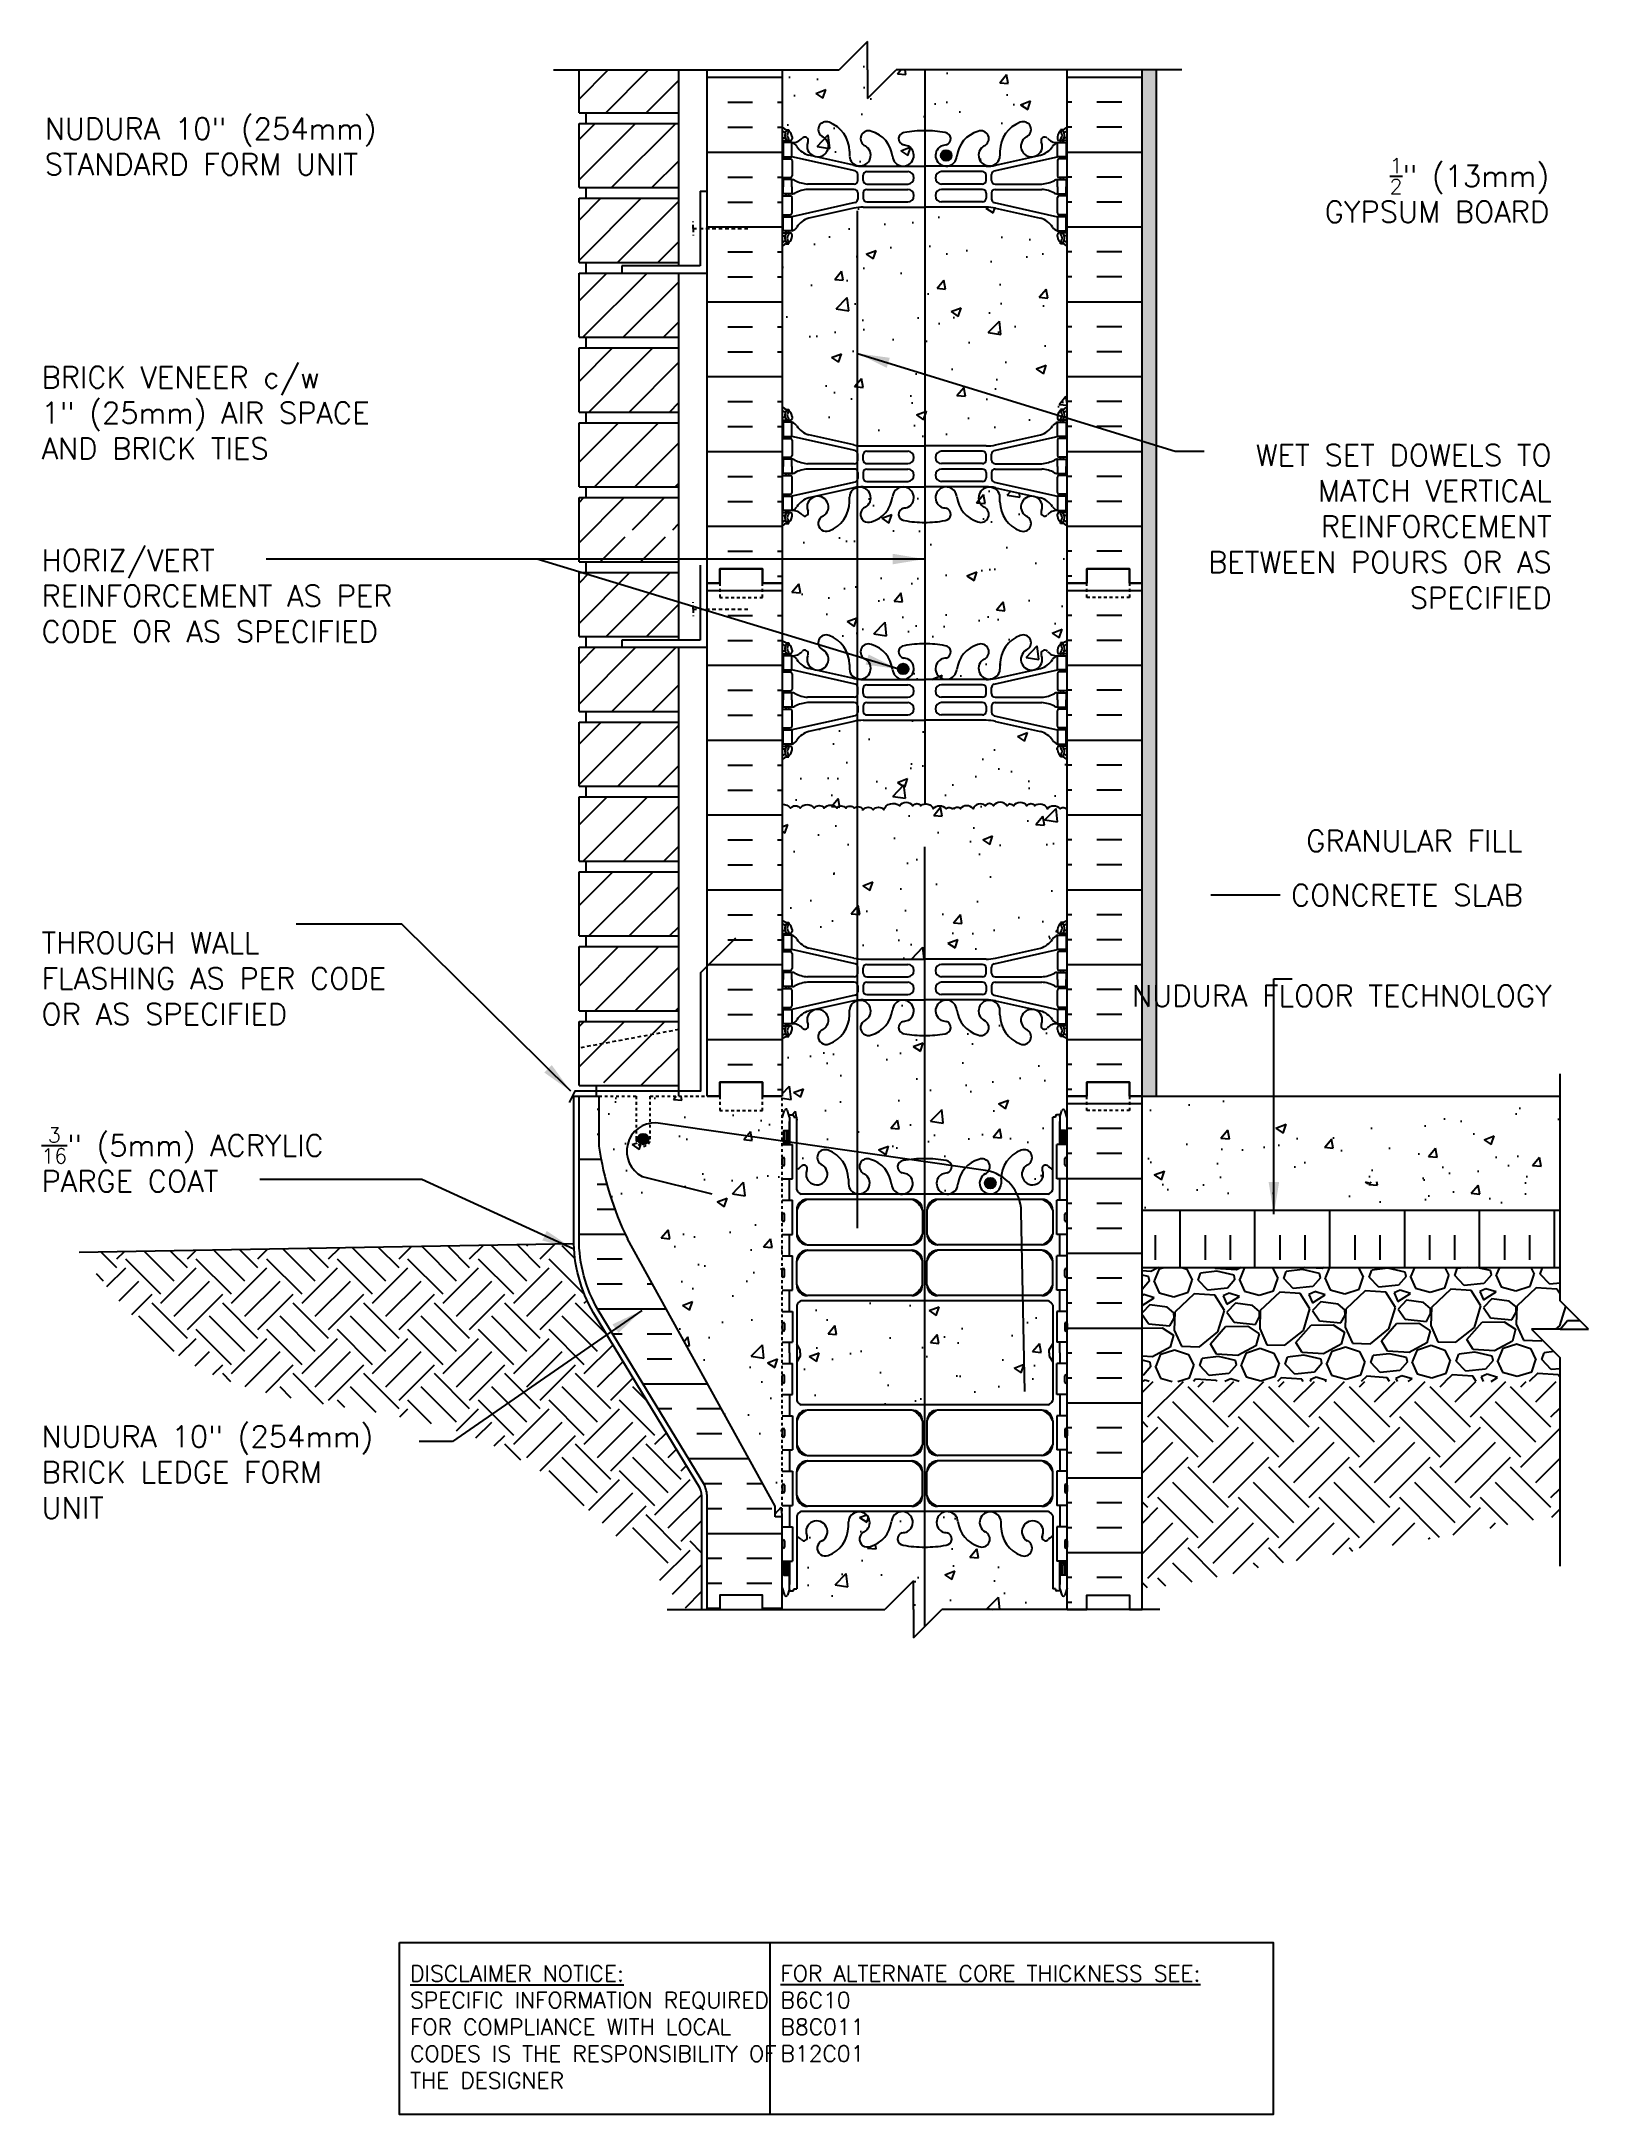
# Model space of a CAD drawing. Header units: inches. Extents: x 40.9 to 95.2, y 22.1 to 94.8.
import ezdxf
from ezdxf.enums import TextEntityAlignment as Align

# ---------------------------------------------------------------- set-up
doc = ezdxf.new("R2010")
doc.units = ezdxf.units.IN
doc.header["$LTSCALE"] = 0.5
doc.header["$MEASUREMENT"] = 0
for name, pattern in [('DASHED2', [0.375, 0.25, -0.125]), ('DASHEDX2', [1.5, 1, -0.5]), ('HIDDEN2', [0.1875, 0.125, -0.0625])]:
    doc.linetypes.add(name, pattern=pattern)
for name, color, linetype in [('CUT PLANE', 9, 'Continuous'), ('HATCH', 12, 'Continuous'), ('Hidden2', 12, 'HIDDEN2'), ('line25', 2, 'Continuous'), ('LINE3', 3, 'Continuous'), ('LINE50', 5, 'Continuous'), ('LINE9', 9, 'Continuous'), ('TEXT', 4, 'Continuous'), ('Web_Edge', 9, 'Continuous')]:
    doc.layers.add(name, color=color, linetype=linetype)
doc.styles.add('DIM', font='romans.shx', dxfattribs={"width": 0.7})
doc.styles.add('ROMANS', font='romans.shx', dxfattribs={"height": 1.125})
doc.styles.get("Standard").update_dxf_attribs({"font": 'romans.shx', "height": 1.125})
doc.dimstyles.new('ext_12', dxfattribs={"dimscale": 12, "dimtxt": 0.09375, "dimasz": 0.09375, "dimexe": 0.09375, "dimexo": 0.0625, "dimgap": 0.0625, "dimtad": 1, "dimdec": 1, "dimzin": 3, "dimdsep": 46, "dimlunit": 4, "dimtxsty": 'DIM', "dimcen": 0.09, "dimdle": 0.09375, "dimclrt": 4, "dimadec": 0, "dimazin": 0, "dimtfac": 1, "dimtdec": 1, "dimtmove": 2, "dimatfit": 3, "dimfxl": 1, "dimfrac": 2, "dimtolj": 1, "dimtzin": 0, "dimarcsym": 0})
pattern_1 = [(50, (104.4676, 19.9597), (3.5863, -0.31376), [0.375, -4.125]), (355, (104.4676, 19.9597), (-0.69376, 3.76096), [0.3, -3.3]), (100.451, (104.7664, 19.9336), (2.89255, 3.4472), [0.3187, -3.5057]), (46.184, (104.4676, 20.9597), (5.3362, -0.8276), [0.5625, -6.1875]), (96.636, (104.9123, 20.891), (4.6733, 4.8706), [0.47805, -5.25856]), (351.184, (104.4676, 20.9597), (4.6733, 4.8706), [0.45, -4.95]), (21, (104.9676, 20.7097), (2.98454, -2.0131), [0.375, -4.125]), (326, (104.9676, 20.7097), (1.21658, 3.62575), [0.3, -3.3]), (71.451, (105.2163, 20.542), (4.2011, 1.61265), [0.3187, -3.5057]), (37.5, (104.4676, 19.9597), (0.0608, 1.66447), [0, -3.26, 0, -3.35, 0, -3.3125]), (7.5, (104.4676, 19.9597), (1.31535, 1.97206), [0, -1.91, 0, -3.185, 0, -1.2625]), (327.5, (103.3526, 19.9597), (2.669112, -0.112774), [0, -1.25, 0, -3.9, 0, -5.175]), (317.5, (102.8526, 19.9597), (2.91593, 0.50052), [0, -1.625, 0, -2.59, 0, -3.675])]

msp = doc.modelspace()

# ---------------------------------------------------------------- texts
at = {"layer": 'TEXT', "style": 'ROMANS'}
for s, p in [(' GRANULAR FILL', (84.751, 66.802)), (' CONCRETE SLAB', (84.216, 64.893))]:
    msp.add_text(s, height=0.75, dxfattribs=at).set_placement(p, align=Align.MIDDLE_LEFT)
at = {"layer": 'TEXT', "char_height": 0.75, "attachment_point": 4, "style": 'ROMANS'}
for s, insert, width in [('NUDURA 10" (254mm) STANDARD FORM UNIT', (41.015, 91.158), 14.92951), ('BRICK VENEER c/w \\P1" (25mm) AIR SPACE\\PAND BRICK TIES', (40.902, 81.811), 17.20614), ('THROUGH WALL FLASHING AS PER CODE OR AS SPECIFIED', (40.902, 61.975), 13.10039), ('\\A1;{\\H0.7x;\\S3/16;}" (5mm) ACRYLIC PARGE COAT', (40.902, 55.616), 13.10039), ('NUDURA 10" (254mm) BRICK LEDGE FORM UNIT', (40.902, 44.655), 13.10039)]:
    msp.add_mtext(s, dxfattribs=dict(at, insert=insert, width=width))
at = {"layer": 'TEXT', "linetype": 'DASHEDX2', "char_height": 0.75, "style": 'ROMANS'}
for s, insert, width, attachment_point in [('\\A1; {\\H0.7x;\\S1/2;}" (13mm) GYPSUM BOARD', (93.786, 89.622), 10.16974, 6), ('WET SET DOWELS TO MATCH VERTICAL REINFORCEMENT BETWEEN POURS OR AS SPECIFIED', (93.875, 77.829), 13.06821, 6), ('HORIZ/VERT REINFORCEMENT AS PER CODE OR AS SPECIFIED', (40.902, 75.392), 15.3273, 4), ('NUDURA FLOOR TECHNOLOGY', (93.875, 61.366), 15.3273, 6)]:
    msp.add_mtext(s, dxfattribs=dict(at, insert=insert, width=width, attachment_point=attachment_point))
at = {"layer": 'TEXT', "char_height": 0.5625, "attachment_point": 4}
for s, insert, width in [('{\\LDISCLAIMER NOTICE:}\\PSPECIFIC INFORMATION REQUIRED FOR COMPLIANCE WITH LOCAL CODES IS THE RESPONSIBILITY OF THE DESIGNER', (53.834, 25.197), 14.00235), ('{\\L\\PFOR ALTERNATE CORE THICKNESS SEE:\\P}B6C10\\PB8C011\\PB12C01', (66.826, 26.137), 23.33295)]:
    msp.add_mtext(s, dxfattribs=dict(at, insert=insert, width=width))

# ---------------------------------------------------------------- hatches: boundary and pattern name
h = msp.add_hatch()
h.set_pattern_fill('AR-CONC', color=12, scale=0.02, style=0)
h.set_pattern_definition([(50, (-1160.1333, -49.2232), (3.6436934, -0.318782), [0.381, -4.191]), (355, (-1160.1333, -49.2232), (-0.704857, 3.821133), [0.3048, -3.3528]), (100.451, (-1159.8296, -49.2498), (2.93885, 3.502334), [0.3238, -3.5618]), (46.1842, (-1160.1333, -48.207), (5.421581, -0.840847), [0.5715, -6.2865]), (96.6356, (-1159.6815, -48.277), (4.748085, 4.948511), [0.4857, -5.3427]), (351.184, (-1160.1333, -48.207), (4.748092, 4.948502), [0.4572, -5.0292]), (21, (-1159.6253, -48.4612), (3.0322976, -2.0453104), [0.381, -4.191]), (326, (-1159.6253, -48.4612), (1.236041, 3.683759), [0.3048, -3.3528]), (71.4514, (-1159.3726, -48.6316), (4.26833, 1.638457), [0.3238, -3.5618]), (37.5, (-1160.1333, -49.2232), (0.061772, 1.6911008), [0, -3.31216, 0, -3.4036, 0, -3.3655]), (7.5, (-1160.1333, -49.2232), (1.3363933, 2.0036115), [0, -1.94056, 0, -3.23596, 0, -1.2827]), (327.5, (-1161.2661, -49.2232), (2.7118119, -0.1145749), [0, -1.27, 0, -3.9624, 0, -5.2578]), (317.5, (-1161.7741, -49.2232), (2.9625836, 0.50853), [0, -1.651, 0, -2.63144, 0, -3.7338])])
h.paths.add_polyline_path([(80.842, 57.842), (80.842, 55.1), (80.842, 54.842), (94.169, 54.842), (94.169, 57.842)])
h.paths.add_polyline_path([(80.842, 57.842), (79.508, 57.842), (79.508, 54.842), (80.842, 54.842), (80.842, 55.1)])
h = msp.add_hatch()
h.set_pattern_fill('AR-CONC', color=12, scale=0.5, style=0)
h.set_pattern_definition(pattern_1)
h.paths.add_polyline_path([(80.842, 54.842), (79.508, 54.842), (79.508, 53.842), (80.842, 53.842)])
h = msp.add_hatch()
h.set_pattern_fill('AR-CONC', color=12, scale=0.5, style=0)
h.set_pattern_definition(pattern_1)
h.paths.add_polyline_path([(94.169, 53.842), (94.169, 54.842), (80.842, 54.842), (80.842, 53.842)])
at = {"layer": 'HATCH'}
h = msp.add_hatch(dxfattribs=at)
h.set_pattern_fill('AR-CONC', color=256, scale=0.5, style=0)
h.paths.add_polyline_path([(71.493, 93.842), (70.883, 93.842), (69.883, 92.842), (69.883, 93.842), (69.883, 94.842), (68.883, 93.842), (66.883, 93.842), (66.883, 91.842, 0.088416), (67.029, 91.745), (67.119, 91.745), (67.119, 91.703, -0.249069), (67.229, 91.496), (67.229, 91.428, -0.414214), (67.167, 91.366), (67.119, 91.366), (67.119, 91.296), (67.224, 91.296, -0.155529), (67.4, 91.162, 0.180914), (67.818, 90.851), (69.398, 90.498, 0.054974), (69.725, 90.462), (71.493, 90.462), (71.493, 90.763, -0.863582), (70.753, 90.816, 0.30095), (70.017, 91.688, 1.001384), (69.804, 91.177, -0.000691), (69.803, 91.177, -1.661382), (69.242, 90.825), (69.243, 90.99, 0.311223), (68.534, 92.006, 1.000967), (68.321, 91.494, -1.000967), (68.534, 92.006, -0.311223), (69.243, 90.99), (69.242, 90.825, 1.661382), (69.803, 91.177, -1), (70.017, 91.688, -0.30095), (70.753, 90.816, 0.863582), (71.493, 90.763), (71.493, 90.925, 0.21058), (71.314, 91.169, 0.055617), (71.135, 91.214, -0.843243), (71.169, 91.647, -0.02167), (71.493, 91.693)])
h = msp.add_hatch(dxfattribs=at)
h.set_pattern_fill('ANSI31', color=256, scale=8, style=0)
h.set_pattern_definition([(45, (-50.7638, -96.9024), (-0.707107, 0.707107), [])])
h.paths.add_polyline_path([(63.258, 93.842), (59.758, 93.842), (59.758, 92.342), (63.258, 92.342)])
h.paths.add_polyline_path([(63.258, 91.967), (59.758, 91.967), (59.758, 90.929), (62.702, 90.929), (63.258, 90.929)])
h.paths.add_polyline_path([(63.258, 90.929), (62.702, 90.929), (59.758, 90.929), (59.758, 89.717), (63.258, 89.717)])
h.paths.add_polyline_path([(63.258, 89.342), (59.758, 89.342), (59.758, 87.092), (63.258, 87.092)])
h.paths.add_polyline_path([(63.258, 86.717), (59.758, 86.717), (59.758, 84.467), (63.258, 84.467)])
h.paths.add_polyline_path([(63.258, 84.092), (59.758, 84.092), (59.758, 81.842), (63.258, 81.842)])
h.paths.add_polyline_path([(63.258, 81.467), (59.758, 81.467), (59.758, 79.217), (63.258, 79.217)])
h.paths.add_polyline_path([(63.258, 78.842), (59.758, 78.842), (59.758, 76.592), (63.258, 76.592), (63.258, 77.467), (61.258, 77.467), (61.258, 77.717), (63.258, 77.717)])
h.paths.add_polyline_path([(63.258, 76.217), (59.758, 76.217), (59.758, 73.967), (63.258, 73.967)])
h.paths.add_polyline_path([(63.258, 73.592), (59.758, 73.592), (59.758, 71.342), (63.258, 71.342)])
h.paths.add_polyline_path([(63.258, 70.967), (59.758, 70.967), (59.758, 69.546), (62.702, 69.546), (63.258, 69.546)])
h.paths.add_polyline_path([(63.258, 69.546), (62.702, 69.546), (59.758, 69.546), (59.758, 68.717), (63.258, 68.717)])
h.paths.add_polyline_path([(63.258, 68.342), (61.258, 68.342), (59.758, 68.342), (59.758, 66.092), (63.258, 66.092)])
h.paths.add_polyline_path([(63.258, 65.717), (59.758, 65.717), (59.758, 63.467), (63.258, 63.467)])
h.paths.add_polyline_path([(63.258, 63.092), (59.758, 63.092), (59.758, 60.842), (63.258, 60.842)])
h.paths.add_polyline_path([(63.258, 60.467), (59.758, 60.467), (59.758, 58.842), (60.204, 58.58), (60.817, 58.217), (63.258, 58.217)])
h = msp.add_hatch(dxfattribs=at)
h.set_pattern_fill('INSUL', color=256, scale=7, style=0)
h.set_pattern_definition([(0, (-2859.2784, -321.1674), (0, 2.625), []), (0, (-2859.2784, -320.2924), (0, 2.625), [0.875, -0.875]), (0, (-2859.2784, -319.4174), (0, 2.625), [0.875, -0.875])])
h.paths.add_polyline_path([(64.258, 75.842), (64.696, 75.842), (64.696, 76.342), (66.196, 76.342), (66.196, 75.842), (66.883, 75.842), (66.883, 93.842), (66.196, 93.842), (66.196, 94.342), (64.696, 94.342), (64.696, 93.842), (64.258, 93.842)])
h = msp.add_hatch(dxfattribs=at)
h.set_pattern_fill('AR-CONC', color=256, scale=0.5, style=0)
h.paths.add_polyline_path([(76.883, 93.842), (71.493, 93.842), (71.493, 91.693, -0.025847), (71.883, 91.712, -0.047544), (72.597, 91.647, -0.843243), (72.631, 91.214, 0.055617), (72.452, 91.169, 1.661382), (73.013, 90.816, -0.30095), (73.749, 91.688, -1), (73.963, 91.177, 1.661382), (74.524, 90.825), (74.524, 90.99, -0.311223), (75.232, 92.006, -1), (75.446, 91.494, 2.155404), (75.985, 91.3), (75.973, 91.321, -0.8344), (76.185, 91.447, -0.000004), (76.185, 91.447, 0.23174), (76.542, 91.296), (76.647, 91.296), (76.647, 91.366), (76.6, 91.366, -0.414214), (76.537, 91.428), (76.537, 91.496, -0.249069), (76.647, 91.703), (76.647, 91.745), (76.737, 91.745, 0.08841), (76.883, 91.842)])
h = msp.add_hatch(dxfattribs=at)
h.set_pattern_fill('INSUL', color=256, scale=7, style=0)
h.set_pattern_definition([(180, (3003.0448, -321.1674), (0, 2.625), []), (180, (3003.0448, -320.2924), (0, 2.625), [0.875, -0.875]), (180, (3003.0448, -319.4174), (0, 2.625), [0.875, -0.875])])
h.paths.add_polyline_path([(79.508, 75.842), (79.071, 75.842), (79.071, 76.342), (77.571, 76.342), (77.571, 75.842), (76.883, 75.842), (76.883, 93.842), (77.571, 93.842), (77.571, 94.342), (79.071, 94.342), (79.071, 93.842), (79.508, 93.842)])
h = msp.add_hatch(dxfattribs=at)
h.set_pattern_fill('AR-SAND', color=256, scale=0.25, style=0)
h.set_pattern_definition([(37.5, (104.46758, 19.9597), (-0.0157483, 0.481706), [0, -0.38, 0, -0.425, 0, -0.40625]), (7.5, (104.4676, 19.9597), (0.442444, 0.7055365), [0, -0.205, 0, -0.3425, 0, -0.13125]), (327.5, (104.16008, 19.9597), (0.7785355, 0.0014148), [0, -0.125, 0, -0.45, 0, -0.5875]), (317.5, (104.1601, 19.9597), (0.7515317, 0.219419), [0, -0.0625, 0, -0.295, 0, -0.3375])])
h.paths.add_polyline_path([(80.008, 93.842), (79.508, 93.842), (79.508, 75.842), (79.508, 57.842), (80.008, 57.842)])
h = msp.add_hatch(dxfattribs=at)
h.set_pattern_fill('AR-CONC', color=256, scale=0.5)
h.paths.add_polyline_path([(76.883, 87.65, 0.08841), (76.737, 87.747), (76.647, 87.747), (76.647, 87.789, -0.249069), (76.537, 87.996), (76.537, 88.063, -0.414214), (76.6, 88.126), (76.647, 88.126), (76.647, 88.196), (76.542, 88.196, -0.168672), (76.356, 88.345, 0.17445), (75.949, 88.641), (74.368, 88.994, 0.054974), (74.041, 89.03), (71.883, 89.03), (71.883, 80.654), (74.041, 80.654, 0.054974), (74.368, 80.69), (75.949, 81.043, 0.17445), (76.356, 81.339, -0.168672), (76.542, 81.488), (76.647, 81.488), (76.647, 81.558), (76.6, 81.558, -0.414214), (76.537, 81.621), (76.537, 81.688, -0.249069), (76.647, 81.895), (76.647, 81.937), (76.737, 81.937, 0.08841), (76.883, 82.034)])
h.paths.add_polyline_path([(71.883, 89.03), (69.725, 89.03, 0.054974), (69.398, 88.994), (67.818, 88.641, 0.17445), (67.41, 88.345, -0.168672), (67.224, 88.196), (67.119, 88.196), (67.119, 88.126), (67.167, 88.126, -0.414214), (67.229, 88.063), (67.229, 87.996, -0.249069), (67.119, 87.789), (67.119, 87.747), (67.029, 87.747, 0.088416), (66.883, 87.65), (66.883, 82.034, 0.088416), (67.029, 81.937), (67.119, 81.937), (67.119, 81.895, -0.249069), (67.229, 81.688), (67.229, 81.621, -0.414214), (67.167, 81.558), (67.119, 81.558), (67.119, 81.488), (67.224, 81.488, -0.168672), (67.41, 81.339, 0.17445), (67.818, 81.043), (69.398, 80.69, 0.054974), (69.725, 80.654), (71.883, 80.654)])
h.paths.add_polyline_path([(76.537, 70.063, -0.414214), (76.6, 70.126), (76.647, 70.126), (76.647, 70.196), (76.542, 70.196, -0.168672), (76.356, 70.345, 0.17445), (75.949, 70.641), (74.368, 70.994, 0.054974), (74.041, 71.03), (71.883, 71.03), (71.883, 68.097, -0.360811), (72.186, 67.92, -0.520567), (72.631, 67.92, -0.520567), (72.844, 67.92, -0.205872), (72.883, 67.945, -0.205872), (72.923, 67.92, -0.520567), (73.135, 67.92, -0.520567), (73.58, 67.92, -0.520567), (74.015, 68.036, -0.520567), (74.295, 68.036, -0.520567), (74.769, 68.036, -0.094524), (74.883, 68.1, -0.094524), (74.997, 68.036, -0.520567), (75.471, 68.036, -0.520567), (75.751, 68.036, -0.520567), (76.186, 67.92, -0.520567), (76.631, 67.92, -0.520567), (76.844, 67.92, -0.205872), (76.883, 67.945), (76.883, 69.65, 0.08841), (76.737, 69.747), (76.647, 69.747), (76.647, 69.789, -0.249069), (76.537, 69.996)])
h.paths.add_polyline_path([(71.883, 71.03), (69.725, 71.03, 0.032596), (69.53, 71.018), (69.53, 68.001, -0.314974), (69.724, 67.887, -0.520567), (70.079, 67.887, -0.520567), (70.446, 67.887, -0.520567), (70.997, 68.036, -0.520567), (71.471, 68.036, -0.520567), (71.751, 68.036, -0.134495), (71.883, 68.097)])
h.paths.add_polyline_path([(69.53, 71.018, 0.022338), (69.398, 70.994), (67.818, 70.641, 0.17445), (67.41, 70.345, -0.168672), (67.224, 70.196), (67.119, 70.196), (67.119, 70.126), (67.167, 70.126, -0.414214), (67.229, 70.063), (67.229, 69.996, -0.249069), (67.119, 69.789), (67.119, 69.747), (67.029, 69.747, 0.088416), (66.883, 69.65), (66.883, 68.083, -0.269542), (67.18, 67.946, -0.520567), (67.515, 67.946, -0.520567), (68.008, 67.946, -0.520567), (68.363, 67.946, -0.520567), (68.797, 67.946, -0.520567), (69.112, 67.946, -0.520567), (69.408, 67.946, -0.176631), (69.53, 68.001)])
h.paths.add_polyline_path([(76.883, 67.945, 0.205872), (76.844, 67.92, 0.520567), (76.631, 67.92, 0.520567), (76.186, 67.92, 0.520567), (75.751, 68.036, 0.520567), (75.471, 68.036, 0.520567), (74.997, 68.036, 0.094524), (74.883, 68.1, 0.094524), (74.769, 68.036, 0.520567), (74.295, 68.036, 0.520567), (74.015, 68.036, 0.520567), (73.58, 67.92, 0.520567), (73.135, 67.92, 0.520567), (72.923, 67.92, 0.205872), (72.883, 67.945, 0.205872), (72.844, 67.92, 0.520567), (72.631, 67.92, 0.520567), (72.186, 67.92, 0.520567), (71.751, 68.036, 0.520567), (71.471, 68.036, 0.520567), (70.997, 68.036, 0.520567), (70.446, 67.887, 0.520567), (70.079, 67.887, 0.520567), (69.724, 67.887, 0.314974), (69.53, 68.001), (69.53, 62.667, 0.032596), (69.725, 62.654), (71.883, 62.654), (74.041, 62.654, 0.054974), (74.368, 62.69), (75.949, 63.043, 0.17445), (76.356, 63.339, -0.168672), (76.542, 63.488), (76.647, 63.488), (76.647, 63.558), (76.6, 63.558, -0.414214), (76.537, 63.621), (76.537, 63.688, -0.249069), (76.647, 63.895), (76.647, 63.937), (76.737, 63.937, 0.08841), (76.883, 64.034)])
h.paths.add_polyline_path([(69.53, 68.001, 0.176631), (69.408, 67.946, 0.520567), (69.112, 67.946, 0.520567), (68.797, 67.946, 0.520567), (68.363, 67.946, 0.520567), (68.008, 67.946, 0.520567), (67.515, 67.946, 0.520567), (67.18, 67.946, 0.269542), (66.883, 68.083), (66.883, 64.034, 0.088416), (67.029, 63.937), (67.119, 63.937), (67.119, 63.895, -0.249069), (67.229, 63.688), (67.229, 63.621, -0.414214), (67.167, 63.558), (67.119, 63.558), (67.119, 63.488), (67.224, 63.488, -0.168672), (67.41, 63.339, 0.17445), (67.818, 63.043), (69.398, 62.69, 0.022338), (69.53, 62.667)])
h.paths.add_polyline_path([(69.53, 61.197, 0.327317), (69.242, 60.86), (69.243, 60.714, -0.316114), (68.534, 59.679, -1), (68.32, 60.19, 2.155404), (67.782, 60.384), (67.793, 60.363, -0.834375), (67.582, 60.237, 0.23174), (67.224, 60.388), (67.119, 60.388), (67.119, 60.318), (67.167, 60.318, -0.414214), (67.229, 60.256), (67.229, 60.188, -0.249069), (67.119, 59.981), (67.119, 59.939), (67.029, 59.939, 0.088416), (66.883, 59.842), (66.883, 57.842), (66.883, 57.083), (66.962, 57.325, -0.725737), (67.068, 57.343), (67.117, 57.193), (67.243, 57.193, -0.414214), (67.293, 57.143), (67.293, 57.113), (67.393, 57.113), (67.393, 56.201), (69.53, 55.892)])
h.paths.add_polyline_path([(71.883, 59.973, -0.047544), (71.169, 60.037, -0.843243), (71.135, 60.47, 0.055617), (71.314, 60.515, 1.604516), (70.756, 60.891, -0.307094), (70.017, 59.996, -1), (69.803, 60.507, 0.864145), (69.53, 61.197), (69.53, 55.892), (71.369, 55.626, -0.034114), (71.883, 55.654)])
h.paths.add_polyline_path([(76.883, 57.842), (76.883, 59.842, 0.08841), (76.737, 59.939), (76.647, 59.939), (76.647, 59.981, -0.249069), (76.537, 60.188), (76.537, 60.256, -0.414214), (76.6, 60.318), (76.647, 60.318), (76.647, 60.388), (76.542, 60.388, 0.231736), (76.185, 60.237, -0.8344), (75.973, 60.363), (75.985, 60.384, 2.155404), (75.446, 60.19, -1), (75.232, 59.679, -0.311223), (74.524, 60.695), (74.524, 60.86, 1.661382), (73.963, 60.507, -1), (73.749, 59.996, -0.307094), (73.011, 60.891, 1.604516), (72.452, 60.515, 0.055617), (72.631, 60.47, -0.843243), (72.597, 60.037, -0.047544), (71.883, 59.973), (71.883, 55.654, -0.049932), (72.633, 55.589, -0.330379), (72.829, 55.415), (73.32, 55.344, -0.134652), (73.785, 55.631, -0.742849), (74.122, 55.221, -0.080478), (74.565, 55.036, -0.285105), (75.268, 55.948, -1), (75.482, 55.437, 2.155404), (76.021, 55.242), (76.009, 55.264, -0.834375), (76.221, 55.389, 0.10894), (76.373, 55.276), (76.373, 57.113), (76.473, 57.113), (76.473, 57.143, -0.414214), (76.523, 57.193), (76.649, 57.193), (76.692, 57.325, -0.725737), (76.798, 57.343), (76.883, 57.083)])
h.paths.add_polyline_path([(74.56, 54.767), (74.56, 54.932, -0.02399), (74.565, 55.036, 0.080478), (74.122, 55.221, -0.147547), (73.999, 55.12, 1.661382)])
h.paths.add_polyline_path([(73.999, 54.795, -1), (74.374, 54.795, -1)], flags=16)
h.paths.add_polyline_path([(73.32, 55.344), (72.829, 55.415, -0.401117), (72.667, 55.157, 0.055617), (72.488, 55.111, 1.661382), (73.049, 54.758, -0.159822)])
h.paths.add_polyline_path([(71.133, 55.589, -0.015791), (71.369, 55.626), (69.53, 55.892), (69.53, 54.423, 0.822371), (69.767, 55.12, -1), (69.981, 55.631, -0.30095), (70.717, 54.758, 1.661382), (71.278, 55.111, 0.055617), (71.099, 55.157, -0.843243)])
h.paths.add_polyline_path([(69.53, 55.892), (67.393, 56.201), (67.393, 55.276, 0.108933), (67.546, 55.389, -0.8344), (67.757, 55.264), (67.746, 55.242, 2.155404), (68.284, 55.437, -1), (68.498, 55.948, -0.311223), (69.207, 54.932), (69.206, 54.767, 0.35457), (69.53, 54.423)])
h.paths.add_polyline_path([(71.883, 50.664), (67.554, 50.664, 0.268156), (67.393, 50.516), (67.393, 49.154), (67.513, 48.954), (67.513, 48.842), (67.513, 48.73), (67.393, 48.53), (67.393, 47.168, 0.268156), (67.554, 47.02), (71.883, 47.02)])
h.paths.add_polyline_path([(71.883, 50.664), (71.883, 47.02), (76.212, 47.02, 0.268138), (76.373, 47.168), (76.373, 48.53), (76.253, 48.73), (76.253, 48.842), (76.253, 48.954), (76.373, 49.154), (76.373, 50.516, 0.268138), (76.212, 50.664)])
h.paths.add_polyline_path([(71.883, 42.031, -0.049933), (71.133, 42.095, -0.843243), (71.099, 42.527, 0.055617), (71.278, 42.573, 1.661382), (70.717, 42.926, -0.30095), (69.981, 42.053, -1), (69.767, 42.564, 1.661382), (69.206, 42.917), (69.207, 42.752, -0.311223), (68.498, 41.736, -1), (68.284, 42.247, 2.155404), (67.746, 42.442), (67.757, 42.42, -0.834375), (67.546, 42.295, 0.108938), (67.393, 42.408), (67.393, 40.571), (67.293, 40.571), (67.293, 40.541, -0.414214), (67.243, 40.491), (67.117, 40.491), (67.068, 40.341, -0.6), (66.968, 40.341), (66.883, 40.601), (66.883, 39.842), (70.489, 39.842), (71.489, 40.842), (71.489, 39.842), (71.489, 38.842), (71.883, 39.237)])
h.paths.add_polyline_path([(76.373, 42.408, 0.108935), (76.221, 42.295, -0.8344), (76.009, 42.42), (76.021, 42.442, 2.155404), (75.482, 42.247, -1), (75.268, 41.736, -0.311223), (74.56, 42.752), (74.56, 42.917, 1.661382), (73.999, 42.564, -1), (73.785, 42.053, -0.30095), (73.049, 42.926, 1.661382), (72.488, 42.573, 0.055617), (72.667, 42.527, -0.843243), (72.633, 42.095, -0.049932), (71.883, 42.031), (71.883, 39.237), (72.489, 39.842), (76.883, 39.842), (76.883, 40.601), (76.798, 40.341, -0.6), (76.698, 40.341), (76.649, 40.491), (76.523, 40.491, -0.414214), (76.473, 40.541), (76.473, 40.571), (76.373, 40.571)])
h = msp.add_hatch(dxfattribs=at)
h.set_pattern_fill('AR-CONC', color=256, scale=0.5, style=0)
h.paths.add_polyline_path([(71.493, 77.991, -0.02167), (71.169, 78.037, -0.843243), (71.135, 78.47, 0.055617), (71.314, 78.515, 0.21058), (71.493, 78.759), (71.493, 78.921, 0.863582), (70.753, 78.868, -0.30095), (70.017, 77.996, -1), (69.803, 78.507, 1.661382), (69.242, 78.86), (69.243, 78.695, -0.311223), (68.534, 77.679, -1), (68.32, 78.19, 2.155404), (67.782, 78.384), (67.793, 78.363, -0.8344), (67.582, 78.237, -0.000004), (67.582, 78.237, 0.23174), (67.224, 78.388), (67.119, 78.388), (67.119, 78.318), (67.167, 78.318, -0.414214), (67.229, 78.256), (67.229, 78.188, -0.249069), (67.119, 77.981), (67.119, 77.939), (67.029, 77.939, 0.088416), (66.883, 77.842), (66.883, 75.842), (66.883, 73.842, 0.088416), (67.029, 73.745), (67.119, 73.745), (67.119, 73.703, -0.249069), (67.229, 73.496), (67.229, 73.428, -0.414214), (67.167, 73.366), (67.119, 73.366), (67.119, 73.296), (67.224, 73.296, -0.155529), (67.4, 73.162, 0.180914), (67.818, 72.851), (69.398, 72.498, 0.054974), (69.725, 72.462), (71.493, 72.462), (71.493, 72.763, -0.863582), (70.753, 72.816, 0.30095), (70.017, 73.688, 1.001384), (69.804, 73.177, -0.000691), (69.803, 73.177, -1.661382), (69.242, 72.825), (69.243, 72.99, 0.311223), (68.534, 74.006, 1.000967), (68.321, 73.494, -1.000967), (68.534, 74.006, -0.311223), (69.243, 72.99), (69.242, 72.825, 1.661382), (69.803, 73.177, -1), (70.017, 73.688, -0.30095), (70.753, 72.816, 0.863582), (71.493, 72.763), (71.493, 72.925, 0.21058), (71.314, 73.169, 0.055617), (71.135, 73.214, -0.843243), (71.169, 73.647, -0.02167), (71.493, 73.693)])
h = msp.add_hatch(dxfattribs=at)
h.set_pattern_fill('AR-CONC', color=256, scale=0.5, style=0)
h.set_pattern_definition([(50, (24.8774, 0.9092), (3.5863, -0.31376), [0.375, -4.125]), (355, (24.8774, 0.909), (-0.69376, 3.76096), [0.3, -3.3]), (100.4514, (25.1763, 0.883), (2.89255, 3.4472), [0.3187, -3.50571]), (46.184, (24.8774, 1.909), (5.3362, -0.8276), [0.5625, -6.1875]), (96.6356, (25.322, 1.84), (4.6733, 4.8706), [0.47805, -5.25856]), (351.184, (24.8774, 1.909), (4.6733, 4.8706), [0.45, -4.95]), (21, (25.3774, 1.6592), (2.98454, -2.01309), [0.375, -4.125]), (326, (25.3774, 1.659), (1.21658, 3.62575), [0.3, -3.3]), (71.4514, (25.626, 1.4914), (4.20111, 1.61265), [0.3187, -3.50571]), (37.5, (24.8774, 0.9092), (0.0608, 1.66447), [0, -3.26, 0, -3.35, 0, -3.3125]), (7.5, (24.8774, 0.9092), (1.315348, 1.97206), [0, -1.91, 0, -3.185, 0, -1.2625]), (327.5, (23.7624, 0.9092), (2.669112, -0.112774), [0, -1.25, 0, -3.9, 0, -5.175]), (317.5, (23.2624, 0.9092), (2.91593, 0.500525), [0, -1.625, 0, -2.59, 0, -3.675])])
h.paths.add_polyline_path([(70.895, 77.992, -0.001645), (70.883, 77.992, -0.068475), (70.409, 78.054, -0.734872), (70.386, 78.565, 1.612474), (69.954, 78.925), (69.883, 78.732), (69.883, 72.953), (69.954, 72.759, 1.612474), (70.386, 73.119, -0.734872), (70.409, 73.63, -0.068475), (70.883, 73.692, -0.001645), (70.895, 73.692)])
h.paths.add_polyline_path([(70.447, 72.832, -1), (70.072, 72.832, -1)], flags=16)
h = msp.add_hatch(dxfattribs=at)
h.set_pattern_fill('AR-CONC', color=256, scale=0.5, style=0)
h.paths.add_polyline_path([(76.883, 77.842, 0.08841), (76.737, 77.939), (76.647, 77.939), (76.647, 77.981, -0.249069), (76.537, 78.188), (76.537, 78.256, -0.414214), (76.6, 78.318), (76.647, 78.318), (76.647, 78.388), (76.542, 78.388, -0.155529), (76.366, 78.522, 0.180914), (75.949, 78.834), (74.368, 79.187, 0.054974), (74.041, 79.223), (71.883, 79.223), (71.493, 79.223), (71.493, 78.921, -0.109536), (71.493, 78.759), (71.493, 77.991, 0.025847), (71.883, 77.973, 0.047544), (72.597, 78.037, 0.843243), (72.631, 78.47, -0.055617), (72.452, 78.515, -1.661382), (73.013, 78.868, 0.30095), (73.749, 77.996, 1.001384), (73.962, 78.507, -0.000691), (73.963, 78.507, -1.661382), (74.524, 78.86), (74.524, 78.695, 0.311223), (75.232, 77.679, 1.000967), (75.446, 78.19, -1.000967), (75.232, 77.679, -0.311223), (74.524, 78.695), (74.524, 78.86, 1.661382), (73.963, 78.507, -1), (73.749, 77.996, -0.30095), (73.013, 78.868, 1.661382), (72.452, 78.515, 0.055617), (72.631, 78.47, -0.843243), (72.597, 78.037, -0.047544), (71.883, 77.973, -0.025847), (71.493, 77.991), (71.493, 72.925, -0.109536), (71.493, 72.763), (71.493, 72.462), (71.883, 72.462), (74.041, 72.462, 0.054974), (74.368, 72.498), (75.949, 72.851, 0.180914), (76.366, 73.162, -0.155529), (76.542, 73.296, -0.231745), (76.185, 73.447, -0.000015), (76.185, 73.447, 0.834375), (75.973, 73.321), (75.985, 73.3, -2.155404), (75.446, 73.494, 0.998649), (75.233, 74.006, 3055.577929), (75.234, 74.006, 0.000304), (75.233, 74.006, 0.000101), (75.233, 74.006, 2814.341348), (75.233, 74.006, 0.000074), (75.233, 74.006, 1993867.167221), (75.233, 74.006, 0.000004), (75.233, 74.006, 0.000304), (75.233, 74.006, 0.000355), (75.233, 74.006, 0.000025), (75.233, 74.006, 0.000093), (75.233, 74.006, 0.000014), (75.233, 74.006, 0.000005), (75.233, 74.006, 9205.570077), (75.233, 74.006, 0.000072), (75.233, 74.006, 0.00002), (75.233, 74.006, 79754.174941), (75.233, 74.006, 0.000031), (75.233, 74.006, 24216.773152), (75.233, 74.006, 139313.210827), (75.233, 74.006, 0.000044), (75.233, 74.006, 0.000015), (75.233, 74.006, 15589.958999), (75.233, 74.006, 18893.75944), (75.233, 74.006, 3985.174244), (75.233, 74.006, 1240.155336), (75.234, 74.006, 0.000327), (75.233, 74.006, 0.000184), (75.233, 74.006, 0.000073), (75.233, 74.006, 0.000437), (75.233, 74.006, 1819.373392), (75.233, 74.006, 3468.84351), (75.234, 74.006, 0.001058), (75.232, 74.006, 0.311223), (74.524, 72.99), (74.524, 72.825, -1.661382), (73.963, 73.177, 0.998666), (73.75, 73.689, -0.998666), (73.963, 73.177, 1.661382), (74.524, 72.825), (74.524, 72.99, -0.311223), (75.232, 74.006, -1), (75.446, 73.494, 2.155404), (75.985, 73.3), (75.973, 73.321, -0.8344), (76.185, 73.447, -0.000004), (76.185, 73.447, 0.23174), (76.542, 73.296), (76.647, 73.296), (76.647, 73.366), (76.6, 73.366, -0.414214), (76.537, 73.428), (76.537, 73.496, -0.249069), (76.647, 73.703), (76.647, 73.745), (76.737, 73.745, 0.08841), (76.883, 73.842), (76.883, 75.842)])
h = msp.add_hatch(dxfattribs=at)
h.set_pattern_fill('INSUL', color=256, scale=7, style=0)
h.set_pattern_definition([(0, (-2859.2784, -339.1674), (0, 2.625), []), (0, (-2859.2784, -338.2924), (0, 2.625), [0.875, -0.875]), (0, (-2859.2784, -337.4174), (0, 2.625), [0.875, -0.875])])
h.paths.add_polyline_path([(64.258, 57.842), (64.696, 57.842), (64.696, 58.342), (66.196, 58.342), (66.196, 57.842), (66.883, 57.842), (66.883, 75.842), (66.196, 75.842), (66.196, 76.342), (64.696, 76.342), (64.696, 75.842), (64.258, 75.842)])
h = msp.add_hatch(dxfattribs=at)
h.set_pattern_fill('INSUL', color=256, scale=7, style=0)
h.set_pattern_definition([(180, (3003.0448, -339.1674), (0, 2.625), []), (180, (3003.0448, -338.2924), (0, 2.625), [0.875, -0.875]), (180, (3003.0448, -337.4174), (0, 2.625), [0.875, -0.875])])
h.paths.add_polyline_path([(79.508, 57.842), (79.071, 57.842), (79.071, 58.342), (77.571, 58.342), (77.571, 57.842), (76.883, 57.842), (76.883, 75.842), (77.571, 75.842), (77.571, 76.342), (79.071, 76.342), (79.071, 75.842), (79.508, 75.842)])
h = msp.add_hatch(dxfattribs=at)
h.set_pattern_fill('AR-CONC', color=256, scale=0.5, style=0)
h.paths.add_polyline_path([(71.883, 69.78, -0.025847), (71.493, 69.799), (71.493, 68.062, -0.458526), (71.751, 68.036, -0.134491), (71.883, 68.097)])
h = msp.add_hatch(dxfattribs=at)
h.set_pattern_fill('INSUL', color=256, scale=7, style=0)
h.set_pattern_definition([(180, (3003.0448, -357.1674), (0, 2.625), []), (180, (3003.0448, -356.2924), (0, 2.625), [0.875, -0.875]), (180, (3003.0448, -355.4174), (0, 2.625), [0.875, -0.875])])
h.paths.add_polyline_path([(79.508, 39.842), (79.071, 39.842), (79.071, 40.342), (77.571, 40.342), (77.571, 39.842), (76.883, 39.842), (76.883, 57.842), (77.571, 57.842), (77.571, 58.342), (79.071, 58.342), (79.071, 57.842), (79.508, 57.842)])
h = msp.add_hatch(dxfattribs=at)
h.set_pattern_fill('INSUL', color=256, scale=7, style=0)
h.set_pattern_definition([(0, (-2935.6076, -382.7402), (0, 2.625), []), (0, (-2935.6076, -381.8652), (0, 2.625), [0.875, -0.875]), (0, (-2935.6076, -380.9902), (0, 2.625), [0.875, -0.875])])
h.paths.add_polyline_path([(61.458, 52.842, -0.079579), (60.458, 56.092), (60.458, 57.842), (59.758, 57.842), (59.758, 52.842, 0.131652), (60.428, 50.342), (64.166, 44.192, -0.10438), (64.258, 43.717), (64.258, 39.842), (64.696, 39.842), (64.696, 40.342), (66.196, 40.342), (66.196, 39.842), (66.883, 39.842), (66.883, 43.092), (66.633, 43.092), (66.633, 43.467)])
h = msp.add_hatch(dxfattribs=at)
h.set_pattern_fill('AR-CONC', color=256, scale=0.5, style=0)
h.set_pattern_definition([(50, (100.4676, 19.9597), (3.5863, -0.31376), [0.375, -4.125]), (355, (100.4676, 19.9597), (-0.69376, 3.76096), [0.3, -3.3]), (100.4514, (100.7664, 19.9336), (2.89255, 3.4472), [0.3187, -3.5057]), (46.184, (100.4676, 20.9597), (5.3362, -0.8276), [0.5625, -6.1875]), (96.636, (100.9123, 20.891), (4.6733, 4.8706), [0.47805, -5.25856]), (351.184, (100.4676, 20.9597), (4.6733, 4.8706), [0.45, -4.95]), (21, (100.9676, 20.7097), (2.98454, -2.0131), [0.375, -4.125]), (326, (100.9676, 20.7097), (1.21658, 3.62575), [0.3, -3.3]), (71.4514, (101.2163, 20.542), (4.20111, 1.61265), [0.3187, -3.5057]), (37.5, (100.4676, 19.9597), (0.0608, 1.66447), [0, -3.26, 0, -3.35, 0, -3.3125]), (7.5, (100.4676, 19.9597), (1.31535, 1.97206), [0, -1.91, 0, -3.185, 0, -1.2625]), (327.5, (99.3526, 19.9597), (2.669112, -0.112774), [0, -1.25, 0, -3.9, 0, -5.175]), (317.5, (98.8526, 19.9597), (2.91593, 0.50052), [0, -1.625, 0, -2.59, 0, -3.675])])
h.paths.add_polyline_path([(66.883, 57.842), (66.196, 57.842), (66.196, 57.342), (64.696, 57.342), (64.696, 57.842), (64.258, 57.842), (63.34, 57.842), (63.367, 57.705), (63.068, 57.726), (63.162, 57.842), (62.258, 57.842), (62.258, 56.342, -1), (61.758, 56.342), (61.758, 57.842), (60.458, 57.842), (60.458, 56.092, 0.079579), (61.458, 52.842), (66.633, 43.467), (66.633, 43.092), (66.883, 43.092)])
h = msp.add_hatch(dxfattribs=at)
h.set_pattern_fill('INSUL', color=256, scale=7, angle=90, style=0)
h.set_pattern_definition([(270, (104.4676, 82.7244), (-2.625, -2e-16), []), (270, (103.5926, 82.7244), (-2.625, -2e-16), [0.875, -0.875]), (270, (102.7176, 82.7244), (-2.625, -2e-16), [0.875, -0.875])])
h.paths.add_polyline_path([(94.169, 53.842), (94.169, 51.842), (79.508, 51.842), (79.508, 53.842)])
h = msp.add_hatch(dxfattribs=at)
h.set_pattern_fill('EARTH', color=256, scale=7, angle=45, style=0)
h.set_pattern_definition([(45, (100.4676, 19.9597), (2e-16, 2.474874), [1.75, -1.75]), (45, (100.0035, 20.4237), (2e-16, 2.474874), [1.75, -1.75]), (45, (99.5395, 20.8878), (2e-16, 2.474874), [1.75, -1.75]), (135, (99.5395, 21.1971), (-2.474874, 2e-16), [1.75, -1.75]), (135, (100.0035, 21.6612), (-2.474874, 2e-16), [1.75, -1.75]), (135, (100.4676, 22.1252), (-2.474874, 2e-16), [1.75, -1.75])])
edge = h.paths.add_edge_path()
edge.add_line((59.573, 52.673), (42.223, 52.37))
edge.add_spline(control_points=[(42.223, 52.37), (43.4, 50.897), (46.79, 46.659), (56.552, 47.402), (61.253, 42.318), (63.543, 39.842)], knot_values=[0, 0, 0, 0, 5.445163, 15.676074, 25.389883, 25.389883, 25.389883, 25.389883], degree=3, periodic=0)
edge.add_line((63.543, 39.842), (64.071, 39.842))
edge.add_line((64.071, 39.842), (64.071, 43.719))
edge.add_arc((63.087, 43.736), 0.984, 358.97193, 382.1268)
edge.add_line((63.998, 44.107), (60.267, 50.246))
edge.add_arc((64.758, 52.842), 5.188, 181.86902, 210.02356, ccw=False)
at = {"layer": 'LINE3'}
for points in [[(72.827, 90.844, 1), (72.452, 90.844, 1)], [(71.315, 72.832, 1), (70.94, 72.832, 1)], [(61.821, 56.342, 1), (62.196, 56.342, 1)], [(73.999, 54.795, 1), (74.374, 54.795, 1)]]:
    msp.add_hatch(color=256, dxfattribs=at).paths.add_polyline_path(points)

# ---------------------------------------------------------------- linework, layer by layer
at = {"layer": 'CUT PLANE'}
for p, q in [((69.883, 94.842), (68.883, 93.842)), ((69.883, 93.842), (69.883, 94.842)), ((58.861, 93.842), (68.883, 93.842)), ((69.883, 92.842), (70.883, 93.842)), ((69.883, 93.842), (69.883, 92.842)), ((80.906, 93.842), (70.883, 93.842))]:
    msp.add_line(p, q, dxfattribs=at)
at = {"layer": 'HATCH'}
for p, q in [((63.068, 57.726), (63.162, 57.842)), ((63.068, 57.726), (63.367, 57.705)), ((63.367, 57.705), (63.34, 57.842)), ((79.821, 51.699), (79.508, 51.718)), ((80.085, 51.842), (79.821, 51.698)), ((79.947, 51.37), (80.12, 51.794)), ((80.12, 51.794), (80.266, 51.842)), ((80.906, 51.842), (81.08, 51.78)), ((81.08, 51.78), (81.267, 51.393)), ((81.477, 51.397), (81.563, 51.639)), ((82.132, 51.708), (81.563, 51.639)), ((82.07, 51.798), (82.043, 51.842)), ((82.821, 51.751), (82.07, 51.798)), ((82.734, 51.569), (82.131, 51.709)), ((82.988, 51.842), (82.821, 51.751)), ((82.947, 51.423), (83.118, 51.842)), ((84.053, 51.842), (84.08, 51.833)), ((84.08, 51.833), (84.266, 51.446)), ((84.476, 51.45), (84.562, 51.691)), ((85.131, 51.761), (84.562, 51.691)), ((85.733, 51.622), (85.131, 51.761)), ((85.82, 51.803), (85.201, 51.842)), ((85.892, 51.842), (85.82, 51.803)), ((85.946, 51.475), (86.096, 51.842)), ((87.1, 51.842), (87.266, 51.498)), ((87.476, 51.502), (87.562, 51.743)), ((88.131, 51.813), (87.562, 51.743)), ((88.733, 51.674), (88.13, 51.813)), ((88.766, 51.524), (88.733, 51.674)), ((88.946, 51.528), (89.074, 51.842)), ((90.125, 51.842), (90.265, 51.551)), ((90.475, 51.554), (90.561, 51.796)), ((90.939, 51.842), (90.561, 51.796)), ((91.733, 51.726), (91.233, 51.842)), ((91.765, 51.577), (91.733, 51.726)), ((91.945, 51.58), (92.052, 51.842)), ((93.15, 51.842), (93.265, 51.603)), ((93.475, 51.607), (93.559, 51.842)), ((79.734, 51.517), (79.508, 51.569)), ((79.767, 51.367), (79.508, 51.069)), ((79.767, 51.367), (79.734, 51.517)), ((79.917, 51.37), (80.104, 50.953)), ((80.104, 50.953), (80.617, 50.812)), ((80.617, 50.812), (81.124, 50.971)), ((81.335, 50.915), (80.656, 50.273)), ((81.124, 50.971), (81.267, 51.394)), ((82.056, 50.867), (81.335, 50.915)), ((81.813, 51.043), (81.477, 51.398)), ((82.502, 51.115), (81.813, 51.043)), ((82.565, 50.936), (82.357, 50.842)), ((82.767, 51.42), (82.502, 51.115)), ((82.927, 50.822), (82.565, 50.936)), ((82.767, 51.42), (82.734, 51.569)), ((82.916, 51.422), (83.104, 51.006)), ((83.104, 51.005), (83.616, 50.864)), ((83.616, 50.864), (84.124, 51.023)), ((84.335, 50.967), (83.656, 50.325)), ((84.124, 51.023), (84.266, 51.446)), ((85.056, 50.919), (84.335, 50.967)), ((84.813, 51.096), (84.476, 51.45)), ((85.501, 51.167), (84.812, 51.095)), ((85.395, 50.386), (85.056, 50.92)), ((85.565, 50.988), (85.356, 50.895)), ((85.766, 51.472), (85.501, 51.167)), ((85.927, 50.875), (85.565, 50.989)), ((85.766, 51.472), (85.734, 51.621)), ((85.916, 51.475), (86.103, 51.058)), ((86.103, 51.058), (86.616, 50.917)), ((86.616, 50.917), (87.123, 51.076)), ((87.334, 51.019), (86.655, 50.377)), ((87.123, 51.076), (87.266, 51.498)), ((88.055, 50.972), (87.334, 51.019)), ((87.812, 51.148), (87.476, 51.502)), ((88.501, 51.22), (87.812, 51.148)), ((88.395, 50.438), (88.056, 50.972)), ((88.564, 51.041), (88.356, 50.947)), ((88.356, 50.947), (88.481, 50.649)), ((88.481, 50.649), (88.926, 50.927)), ((88.766, 51.524), (88.501, 51.22)), ((88.926, 50.927), (88.564, 51.041)), ((88.916, 51.527), (89.103, 51.11)), ((89.103, 51.11), (89.615, 50.969)), ((89.616, 50.969), (90.123, 51.128)), ((90.334, 51.072), (89.655, 50.43)), ((90.123, 51.128), (90.265, 51.551)), ((91.055, 51.024), (90.334, 51.072)), ((90.812, 51.201), (90.475, 51.555)), ((91.5, 51.272), (90.812, 51.2)), ((91.395, 50.49), (91.055, 51.024)), ((91.564, 51.093), (91.355, 51)), ((91.355, 51), (91.48, 50.702)), ((91.48, 50.702), (91.926, 50.98)), ((91.765, 51.577), (91.5, 51.272)), ((91.926, 50.98), (91.564, 51.093)), ((91.915, 51.579), (92.102, 51.163)), ((92.102, 51.162), (92.615, 51.021)), ((92.615, 51.021), (93.122, 51.18)), ((93.333, 51.124), (92.654, 50.482)), ((93.122, 51.181), (93.265, 51.603)), ((94.054, 51.077), (93.333, 51.124)), ((93.811, 51.253), (93.475, 51.607)), ((94.169, 51.29), (93.811, 51.252)), ((94.169, 50.897), (94.055, 51.077)), ((79.565, 50.884), (79.508, 50.858)), ((79.508, 50.508), (79.927, 50.77)), ((79.782, 50.527), (79.508, 50.244)), ((79.508, 50.192), (79.733, 49.867)), ((79.928, 50.77), (79.565, 50.884)), ((80.383, 50.448), (79.782, 50.528)), ((80.627, 50.242), (80.383, 50.448)), ((80.63, 50.062), (80.627, 50.242)), ((80.656, 50.273), (80.637, 49.642)), ((82.396, 50.333), (82.056, 50.867)), ((82.169, 49.579), (82.396, 50.333)), ((82.357, 50.842), (82.482, 50.545)), ((82.482, 50.545), (82.927, 50.822)), ((82.486, 50.275), (82.733, 49.919)), ((82.781, 50.58), (82.487, 50.275)), ((83.383, 50.5), (82.781, 50.58)), ((83.627, 50.294), (83.383, 50.5)), ((83.629, 50.115), (83.626, 50.295)), ((83.656, 50.325), (83.637, 49.695)), ((85.168, 49.631), (85.395, 50.385)), ((85.356, 50.895), (85.481, 50.597)), ((85.481, 50.597), (85.927, 50.875)), ((85.781, 50.632), (85.486, 50.327)), ((85.486, 50.327), (85.732, 49.971)), ((86.382, 50.553), (85.781, 50.632)), ((86.626, 50.347), (86.383, 50.552)), ((86.629, 50.167), (86.626, 50.347)), ((86.655, 50.378), (86.636, 49.747)), ((88.168, 49.684), (88.395, 50.438)), ((88.78, 50.685), (88.486, 50.379)), ((88.486, 50.379), (88.732, 50.024)), ((89.382, 50.605), (88.78, 50.685)), ((89.626, 50.399), (89.382, 50.605)), ((89.483, 49.947), (89.629, 50.219)), ((89.629, 50.219), (89.625, 50.399)), ((89.655, 50.43), (89.636, 49.799)), ((91.167, 49.736), (91.394, 50.49)), ((91.78, 50.737), (91.485, 50.432)), ((91.485, 50.432), (91.731, 50.076)), ((92.382, 50.657), (91.78, 50.737)), ((92.625, 50.451), (92.382, 50.657)), ((92.483, 49.999), (92.628, 50.272)), ((92.628, 50.272), (92.625, 50.452)), ((92.654, 50.482), (92.635, 49.852)), ((94.167, 49.788), (94.371, 50.467)), ((79.508, 49.713), (80.216, 49.725)), ((79.733, 49.866), (80.485, 49.79)), ((80.216, 49.725), (80.61, 49.462)), ((80.485, 49.79), (80.63, 50.062)), ((80.61, 49.462), (80.498, 49.04)), ((80.637, 49.643), (80.887, 49.077)), ((81.518, 49.058), (82.169, 49.579)), ((81.906, 49.154), (82.435, 49.764)), ((82.435, 49.764), (83.215, 49.777)), ((82.733, 49.919), (83.484, 49.842)), ((83.215, 49.778), (83.61, 49.514)), ((83.484, 49.842), (83.63, 50.115)), ((83.61, 49.514), (83.497, 49.092)), ((83.637, 49.695), (83.886, 49.129)), ((84.517, 49.11), (85.168, 49.631)), ((84.906, 49.207), (85.435, 49.816)), ((85.435, 49.816), (86.215, 49.83)), ((85.732, 49.971), (86.484, 49.894)), ((86.215, 49.83), (86.609, 49.567)), ((86.484, 49.894), (86.629, 50.167)), ((86.61, 49.566), (86.497, 49.144)), ((86.636, 49.747), (86.886, 49.182)), ((87.517, 49.162), (88.168, 49.684)), ((87.905, 49.259), (88.435, 49.868)), ((88.435, 49.868), (89.214, 49.882)), ((88.732, 50.024), (89.483, 49.947)), ((89.214, 49.882), (89.609, 49.619)), ((89.609, 49.619), (89.496, 49.197)), ((89.636, 49.8), (89.886, 49.234)), ((90.516, 49.215), (91.167, 49.736)), ((90.905, 49.311), (91.434, 49.921)), ((91.434, 49.921), (92.214, 49.934)), ((91.731, 50.076), (92.483, 49.999)), ((92.214, 49.935), (92.609, 49.672)), ((92.609, 49.671), (92.496, 49.249)), ((92.635, 49.852), (92.885, 49.286)), ((94.017, 49.669), (94.167, 49.788)), ((94.169, 49.669), (94.434, 49.973)), ((94.434, 49.973), (94.857, 49.98)), ((79.874, 48.699), (79.508, 48.722)), ((80.498, 49.04), (79.874, 48.699)), ((79.999, 48.371), (80.172, 48.794)), ((80.172, 48.794), (80.649, 48.952)), ((80.649, 48.952), (81.132, 48.781)), ((80.887, 49.076), (81.518, 49.057)), ((81.132, 48.781), (81.319, 48.394)), ((82.123, 48.798), (81.906, 49.154)), ((82.873, 48.751), (82.122, 48.798)), ((83.497, 49.092), (82.873, 48.751)), ((82.999, 48.423), (83.172, 48.846)), ((83.172, 48.846), (83.649, 49.005)), ((83.649, 49.005), (84.132, 48.833)), ((83.887, 49.129), (84.517, 49.11)), ((84.132, 48.833), (84.319, 48.446)), ((85.183, 48.761), (84.615, 48.691)), ((85.122, 48.85), (84.906, 49.207)), ((85.873, 48.804), (85.122, 48.851)), ((85.786, 48.622), (85.183, 48.762)), ((86.497, 49.144), (85.873, 48.803)), ((85.998, 48.476), (86.171, 48.899)), ((86.171, 48.899), (86.648, 49.057)), ((86.648, 49.057), (87.131, 48.885)), ((86.886, 49.181), (87.517, 49.162)), ((87.132, 48.885), (87.318, 48.499)), ((87.528, 48.502), (87.614, 48.744)), ((88.183, 48.814), (87.614, 48.744)), ((88.122, 48.903), (87.905, 49.259)), ((88.872, 48.856), (88.121, 48.903)), ((88.785, 48.674), (88.183, 48.814)), ((89.496, 49.197), (88.872, 48.856)), ((88.998, 48.528), (89.171, 48.951)), ((89.171, 48.951), (89.648, 49.109)), ((89.648, 49.109), (90.131, 48.938)), ((89.886, 49.234), (90.516, 49.215)), ((90.131, 48.938), (90.318, 48.551)), ((90.528, 48.555), (90.614, 48.796)), ((91.183, 48.866), (90.614, 48.796)), ((91.121, 48.955), (90.905, 49.311)), ((91.872, 48.909), (91.121, 48.955)), ((91.785, 48.727), (91.182, 48.866)), ((91.818, 48.577), (91.785, 48.727)), ((92.496, 49.249), (91.872, 48.908)), ((91.997, 48.58), (92.17, 49.003)), ((92.17, 49.003), (92.648, 49.162)), ((92.647, 49.162), (93.131, 48.99)), ((92.885, 49.286), (93.516, 49.267)), ((93.131, 48.99), (93.317, 48.603)), ((93.516, 49.267), (93.546, 49.291)), ((93.527, 48.607), (93.613, 48.849)), ((93.948, 48.89), (93.613, 48.848)), ((79.787, 48.517), (79.508, 48.582)), ((79.555, 48.063), (79.508, 48.058)), ((79.819, 48.368), (79.555, 48.063)), ((79.819, 48.368), (79.787, 48.517)), ((79.969, 48.37), (80.157, 47.954)), ((81.176, 47.972), (81.319, 48.394)), ((81.529, 48.398), (81.615, 48.639)), ((81.865, 48.044), (81.529, 48.398)), ((82.184, 48.709), (81.615, 48.639)), ((82.554, 48.116), (81.865, 48.044)), ((82.786, 48.57), (82.184, 48.709)), ((82.819, 48.42), (82.554, 48.116)), ((82.819, 48.42), (82.786, 48.57)), ((82.969, 48.423), (83.156, 48.006)), ((83.156, 48.006), (83.669, 47.865)), ((83.669, 47.865), (84.176, 48.024)), ((84.176, 48.024), (84.319, 48.446)), ((84.529, 48.45), (84.614, 48.692)), ((84.865, 48.096), (84.529, 48.45)), ((85.554, 48.168), (84.865, 48.096)), ((85.818, 48.473), (85.554, 48.168)), ((85.819, 48.472), (85.786, 48.622)), ((85.968, 48.475), (86.156, 48.058)), ((86.156, 48.058), (86.668, 47.917)), ((86.668, 47.917), (87.176, 48.076)), ((87.176, 48.076), (87.318, 48.499)), ((87.387, 48.02), (87.199, 47.842)), ((88.108, 47.972), (87.387, 48.02)), ((87.864, 48.149), (87.528, 48.503)), ((88.553, 48.22), (87.864, 48.148)), ((88.616, 48.041), (88.408, 47.948)), ((88.818, 48.525), (88.553, 48.22)), ((88.979, 47.928), (88.616, 48.041)), ((88.818, 48.525), (88.785, 48.674)), ((88.968, 48.528), (89.155, 48.111)), ((89.155, 48.111), (89.668, 47.97)), ((89.668, 47.97), (90.175, 48.128)), ((90.386, 48.072), (90.143, 47.842)), ((90.175, 48.129), (90.318, 48.551)), ((91.107, 48.025), (90.386, 48.072)), ((90.864, 48.201), (90.528, 48.555)), ((91.553, 48.273), (90.864, 48.201)), ((91.224, 47.842), (91.107, 48.025)), ((91.616, 48.094), (91.408, 48)), ((91.408, 48), (91.474, 47.842)), ((91.818, 48.577), (91.553, 48.273)), ((91.978, 47.98), (91.616, 48.094)), ((91.967, 48.58), (92.155, 48.163)), ((92.155, 48.163), (92.667, 48.022)), ((92.667, 48.022), (93.175, 48.181)), ((93.386, 48.125), (93.087, 47.842)), ((93.175, 48.181), (93.317, 48.604)), ((94.107, 48.077), (93.386, 48.124)), ((93.863, 48.253), (93.527, 48.608)), ((94.169, 48.285), (93.863, 48.253)), ((94.169, 47.98), (94.107, 48.077)), ((79.508, 47.454), (79.896, 47.842)), ((79.618, 47.884), (79.524, 47.842)), ((79.752, 47.842), (79.618, 47.884)), ((79.709, 46.595), (80.957, 47.842)), ((80.157, 47.954), (80.562, 47.842)), ((80.764, 47.842), (81.177, 47.971)), ((82.538, 46.241), (81.123, 47.655)), ((81.388, 47.915), (81.31, 47.842)), ((82.109, 47.868), (81.388, 47.915)), ((81.477, 47.655), (81.664, 47.842)), ((82.007, 47.125), (82.724, 47.842)), ((82.125, 47.842), (82.109, 47.868)), ((82.617, 47.937), (82.409, 47.843)), ((82.409, 47.843), (82.409, 47.842)), ((82.538, 46.595), (83.785, 47.842)), ((82.918, 47.842), (82.617, 47.937)), ((85.366, 46.241), (83.952, 47.655)), ((84.387, 47.967), (84.254, 47.842)), ((84.305, 47.655), (84.492, 47.842)), ((85.108, 47.92), (84.387, 47.967)), ((84.836, 47.125), (85.553, 47.842)), ((85.158, 47.842), (85.108, 47.92)), ((85.366, 46.595), (86.613, 47.842)), ((85.617, 47.989), (85.408, 47.895)), ((85.408, 47.895), (85.431, 47.842)), ((85.979, 47.875), (85.617, 47.989)), ((85.926, 47.842), (85.979, 47.875)), ((88.194, 46.241), (86.78, 47.655)), ((87.134, 47.655), (87.321, 47.842)), ((87.664, 47.125), (88.381, 47.842)), ((88.191, 47.842), (88.108, 47.972)), ((88.194, 46.595), (89.442, 47.842)), ((88.408, 47.948), (88.452, 47.842)), ((88.841, 47.842), (88.978, 47.928)), ((91.023, 46.241), (89.609, 47.655)), ((89.962, 47.655), (90.149, 47.842)), ((90.493, 47.125), (91.21, 47.842)), ((91.023, 46.595), (92.27, 47.842)), ((91.757, 47.842), (91.978, 47.98)), ((93.851, 46.241), (92.437, 47.655)), ((92.791, 47.655), (92.977, 47.842)), ((93.321, 47.125), (94.038, 47.842)), ((81.477, 45.18), (80.063, 46.595)), ((82.007, 45.711), (80.593, 47.125)), ((84.305, 45.18), (82.891, 46.595)), ((84.836, 45.711), (83.422, 47.125)), ((87.134, 45.18), (85.72, 46.595)), ((87.664, 45.711), (86.25, 47.125)), ((89.962, 45.18), (88.548, 46.595)), ((90.493, 45.711), (89.078, 47.125)), ((92.791, 45.18), (91.376, 46.595)), ((93.321, 45.711), (91.907, 47.125)), ((93.851, 46.595), (94.169, 46.912)), ((79.709, 46.241), (79.508, 46.442)), ((79.508, 45.687), (80.063, 46.241)), ((81.477, 44.827), (82.891, 46.241)), ((84.305, 44.827), (85.72, 46.241)), ((87.134, 44.827), (88.548, 46.241)), ((89.962, 44.827), (91.376, 46.241)), ((92.791, 44.827), (94.169, 46.205)), ((79.508, 44.626), (80.593, 45.711)), ((79.709, 43.766), (81.123, 45.18)), ((82.007, 44.297), (83.422, 45.711)), ((82.538, 43.766), (83.952, 45.18)), ((84.836, 44.297), (86.25, 45.711)), ((85.366, 43.766), (86.78, 45.18)), ((87.664, 44.297), (89.078, 45.711)), ((88.194, 43.766), (89.609, 45.18)), ((90.493, 44.297), (91.907, 45.711)), ((91.023, 43.766), (92.437, 45.18)), ((93.321, 44.297), (94.169, 45.144)), ((82.538, 43.413), (81.123, 44.827)), ((85.366, 43.413), (83.952, 44.827)), ((88.194, 43.413), (86.78, 44.827)), ((91.023, 43.413), (89.609, 44.827)), ((93.851, 43.413), (92.437, 44.827)), ((81.477, 42.352), (80.063, 43.766)), ((82.007, 42.882), (80.593, 44.297)), ((84.305, 42.352), (82.891, 43.766)), ((84.836, 42.882), (83.422, 44.297)), ((87.134, 42.352), (85.72, 43.766)), ((87.664, 42.882), (86.25, 44.297)), ((89.945, 42.369), (88.548, 43.766)), ((90.493, 42.882), (89.078, 44.297)), ((92.337, 42.806), (91.376, 43.766)), ((93.235, 42.968), (91.907, 44.297)), ((93.851, 43.766), (94.169, 44.084)), ((79.709, 43.413), (79.508, 43.614)), ((79.508, 42.858), (80.063, 43.413)), ((81.477, 41.998), (82.891, 43.413)), ((84.305, 41.998), (85.72, 43.413)), ((87.134, 41.998), (88.548, 43.413)), ((90.418, 42.454), (91.376, 43.413)), ((93.876, 43.084), (94.169, 43.377)), ((79.508, 41.797), (80.593, 42.882)), ((79.709, 40.938), (81.123, 42.352)), ((82.007, 41.468), (83.422, 42.882)), ((82.701, 41.101), (83.952, 42.352)), ((84.926, 41.559), (86.25, 42.882)), ((86.198, 41.77), (86.78, 42.352)), ((88.29, 42.094), (89.078, 42.882)), ((89.558, 42.302), (89.609, 42.352)), ((91.717, 42.693), (91.907, 42.882)), ((81.267, 40.794), (80.593, 41.468)), ((82.148, 40.973), (81.123, 41.998)), ((83.588, 41.302), (83.422, 41.468)), ((84.474, 41.477), (83.952, 41.998)), ((86.899, 41.88), (86.78, 41.998)), ((79.696, 40.598), (79.508, 40.785)), ((80.342, 40.659), (80.063, 40.938))]:
    msp.add_line(p, q, dxfattribs=at)
for points in [[(66.883, 68.083, -0.269542), (67.18, 67.946, -0.520567), (67.515, 67.946, -0.520567), (68.008, 67.946, -0.520567), (68.363, 67.946, -0.520567), (68.797, 67.946, -0.520567), (69.112, 67.946, -0.520567), (69.408, 67.946, -0.520567), (69.724, 67.887, -0.520567), (70.079, 67.887, -0.520567), (70.446, 67.887, -0.520567), (70.997, 68.036, -0.520567), (71.471, 68.036, -0.520567), (71.751, 68.036, -0.520567), (72.186, 67.92, -0.520567), (72.631, 67.92, -0.520567), (72.844, 67.92, -0.205872), (72.883, 67.945)], [(74.883, 68.1, 0.094524), (74.769, 68.036, 0.520567), (74.295, 68.036, 0.520567), (74.015, 68.036, 0.520567), (73.58, 67.92, 0.520567), (73.135, 67.92, 0.520567), (72.923, 67.92, 0.205872), (72.883, 67.945)], [(74.883, 68.1, -0.094524), (74.997, 68.036, -0.520567), (75.471, 68.036, -0.520567), (75.751, 68.036, -0.520567), (76.186, 67.92, -0.520567), (76.631, 67.92, -0.520567), (76.844, 67.92, -0.205872), (76.883, 67.945)]]:
    msp.add_lwpolyline(points, format="xyb", dxfattribs=at)
at = {"layer": 'Hidden2'}
for p, q in [((60.458, 57.842), (61.758, 57.842)), ((61.758, 57.842), (61.758, 56.342)), ((62.258, 56.342), (62.258, 57.842)), ((62.258, 57.842), (64.258, 57.842))]:
    msp.add_line(p, q, dxfattribs=at)
at = {"layer": 'Hidden2', "ltscale": 0.5}
msp.add_line((66.883, 43.092), (66.883, 57.842), dxfattribs=at)
at = {"layer": 'Hidden2'}
msp.add_lwpolyline([(64.258, 57.842), (64.696, 57.842), (64.696, 58.342), (66.196, 58.342), (66.196, 57.842), (66.883, 57.842)], dxfattribs=at)
msp.add_arc((62.008, 56.342), 0.25, 180, 0, dxfattribs=at)
at = {"layer": 'line25'}
for p, q in [((59.758, 92.342), (59.758, 93.842)), ((63.258, 86.967), (63.258, 93.842)), ((66.883, 93.842), (66.883, 75.842)), ((76.883, 75.842), (76.883, 93.842)), ((59.758, 92.342), (63.258, 92.342)), ((59.758, 89.717), (59.758, 91.967)), ((59.758, 91.967), (63.258, 91.967)), ((60.008, 91.967), (60.008, 92.342)), ((59.758, 89.717), (63.258, 89.717)), ((60.008, 89.342), (60.008, 89.717)), ((59.758, 89.342), (63.258, 89.342)), ((59.758, 87.092), (59.758, 89.342)), ((59.758, 87.092), (63.258, 87.092)), ((59.758, 84.467), (59.758, 86.717)), ((59.758, 86.717), (63.258, 86.717)), ((60.008, 86.717), (60.008, 87.092)), ((63.258, 73.842), (63.258, 86.717)), ((59.758, 84.467), (63.258, 84.467)), ((60.008, 84.092), (60.008, 84.467)), ((59.758, 84.092), (63.258, 84.092)), ((59.758, 81.842), (59.758, 84.092)), ((59.758, 81.842), (63.258, 81.842)), ((59.758, 79.217), (59.758, 81.467)), ((59.758, 81.467), (63.258, 81.467)), ((60.008, 81.467), (60.008, 81.842)), ((59.758, 79.217), (63.258, 79.217)), ((59.758, 78.842), (63.258, 78.842)), ((59.758, 76.592), (59.758, 78.842)), ((60.008, 78.842), (60.008, 79.217)), ((59.758, 76.592), (63.258, 76.592)), ((60.008, 76.217), (60.008, 76.592)), ((59.758, 73.967), (59.758, 76.217)), ((59.758, 76.217), (63.258, 76.217)), ((66.883, 75.842), (66.883, 57.842)), ((76.883, 57.842), (76.883, 75.842)), ((59.758, 73.967), (63.258, 73.967)), ((59.758, 71.342), (59.758, 73.592)), ((59.758, 73.592), (63.258, 73.592)), ((60.008, 73.592), (60.008, 73.967)), ((63.258, 68.342), (63.258, 73.592)), ((59.758, 71.342), (63.258, 71.342)), ((60.008, 70.967), (60.008, 71.342)), ((59.758, 68.717), (59.758, 70.967)), ((59.758, 70.967), (63.258, 70.967)), ((59.758, 68.717), (63.258, 68.717)), ((60.008, 68.342), (60.008, 68.717)), ((59.758, 68.342), (63.258, 68.342)), ((59.758, 66.092), (59.758, 68.342)), ((63.258, 57.842), (63.258, 68.342)), ((59.758, 66.092), (63.258, 66.092)), ((59.758, 63.467), (59.758, 65.717)), ((59.758, 65.717), (63.258, 65.717)), ((60.008, 65.717), (60.008, 66.092)), ((59.758, 63.467), (63.258, 63.467)), ((60.008, 63.092), (60.008, 63.467)), ((59.758, 63.092), (63.258, 63.092)), ((59.758, 60.842), (59.758, 63.092)), ((59.758, 60.842), (63.258, 60.842)), ((59.758, 60.467), (63.258, 60.467)), ((59.758, 58.217), (59.758, 60.467)), ((60.008, 60.467), (60.008, 60.842)), ((59.758, 58.217), (63.258, 58.217)), ((60.374, 57.842), (60.374, 58.217)), ((60.458, 57.842), (60.458, 56.092)), ((76.883, 39.842), (76.883, 57.842)), ((66.883, 56.147), (67.248, 56.147)), ((67.248, 54.947), (67.248, 56.147)), ((76.883, 56.147), (76.518, 56.147)), ((76.518, 54.947), (76.518, 56.147)), ((66.883, 54.947), (67.248, 54.947)), ((76.883, 54.947), (76.518, 54.947)), ((66.883, 54.197), (67.248, 54.197)), ((67.248, 52.997), (67.248, 54.197)), ((76.883, 54.197), (76.518, 54.197)), ((76.518, 52.997), (76.518, 54.197)), ((79.508, 53.842), (94.169, 53.842)), ((66.633, 43.467), (61.458, 52.842)), ((66.883, 52.997), (67.248, 52.997)), ((76.883, 52.997), (76.518, 52.997)), ((66.883, 52.247), (67.248, 52.247)), ((67.248, 51.047), (67.248, 52.247)), ((76.883, 52.247), (76.518, 52.247)), ((76.518, 51.047), (76.518, 52.247)), ((79.508, 51.842), (94.169, 51.842)), ((79.508, 51.842), (94.169, 51.842)), ((66.883, 51.047), (67.248, 51.047)), ((76.883, 51.047), (76.518, 51.047)), ((66.883, 50.297), (67.248, 50.297)), ((67.248, 50.297), (67.248, 49.217)), ((76.883, 50.297), (76.518, 50.297)), ((76.518, 50.297), (76.518, 49.217)), ((66.883, 49.217), (67.248, 49.217)), ((76.883, 49.217), (76.518, 49.217)), ((66.883, 48.467), (67.248, 48.467)), ((67.248, 47.387), (67.248, 48.467)), ((76.883, 48.467), (76.518, 48.467)), ((76.518, 47.387), (76.518, 48.467)), ((66.883, 47.387), (67.248, 47.387)), ((76.883, 47.387), (76.518, 47.387)), ((66.883, 46.637), (67.248, 46.637)), ((67.248, 46.637), (67.248, 45.437)), ((76.883, 46.637), (76.518, 46.637)), ((76.518, 46.637), (76.518, 45.437)), ((66.883, 45.437), (67.248, 45.437)), ((76.883, 45.437), (76.518, 45.437)), ((66.883, 44.687), (67.248, 44.687)), ((67.248, 44.687), (67.248, 43.487)), ((76.883, 44.687), (76.518, 44.687)), ((76.518, 44.687), (76.518, 43.487)), ((66.633, 43.092), (66.633, 43.467)), ((66.883, 43.092), (66.633, 43.092)), ((66.883, 43.487), (67.248, 43.487)), ((66.883, 39.842), (66.883, 43.092)), ((76.883, 43.487), (76.518, 43.487)), ((66.883, 42.737), (67.248, 42.737)), ((67.248, 42.737), (67.248, 41.537)), ((76.883, 42.737), (76.518, 42.737)), ((76.518, 42.737), (76.518, 41.537)), ((66.883, 41.537), (67.248, 41.537)), ((76.883, 41.537), (76.518, 41.537))]:
    msp.add_line(p, q, dxfattribs=at)
msp.add_arc((71.103, 57.589), 10.75, 188.00281, 206.20265, dxfattribs=at)
at = {"layer": 'LINE3'}
for p, q in [((71.883, 93.842), (71.883, 68.097)), ((69.53, 53.214), (69.53, 88.9)), ((71.883, 39.237), (71.883, 66.597)), ((74.016, 55.243), (62.458, 56.915)), ((61.969, 55.029), (64.414, 54.425)), ((75.396, 47.483), (75.273, 53.792))]:
    msp.add_line(p, q, dxfattribs=at)
for centre in [(72.639, 90.844), (71.127, 72.832), (62.008, 56.342), (74.186, 54.795)]:
    msp.add_circle(centre, 0.188, dxfattribs=at)
for centre, radius, start, end in [((62.433, 55.915), 1, 88.56187, 242.35507), ((73.773, 53.763), 1.5, 1.1198, 80.69833)]:
    msp.add_arc(centre, radius, start, end, dxfattribs=at)
at = {"layer": 'LINE50'}
for p, q in [((64.258, 75.842), (64.258, 93.842)), ((79.508, 75.842), (79.508, 93.842)), ((64.258, 57.842), (64.258, 75.842)), ((79.508, 57.842), (79.508, 75.842)), ((79.508, 39.842), (79.508, 57.842)), ((79.508, 57.842), (94.169, 57.842)), ((42.223, 52.37), (59.573, 52.673)), ((79.508, 51.842), (94.169, 51.842))]:
    msp.add_line(p, q, dxfattribs=at)
for points in [[(66.883, 75.842), (66.196, 75.842), (66.196, 76.342), (64.696, 76.342), (64.696, 75.842), (64.258, 75.842)], [(64.258, 75.842), (64.696, 75.842), (64.696, 76.342), (66.196, 76.342), (66.196, 75.842), (66.883, 75.842)], [(76.883, 75.842), (77.571, 75.842), (77.571, 76.342), (79.071, 76.342), (79.071, 75.842), (79.508, 75.842)], [(79.508, 75.842), (79.071, 75.842), (79.071, 76.342), (77.571, 76.342), (77.571, 75.842), (76.883, 75.842)], [(64.258, 57.842), (64.696, 57.842), (64.696, 58.342), (66.196, 58.342), (66.196, 57.842), (66.883, 57.842)], [(66.883, 57.842), (66.196, 57.842), (66.196, 58.342), (64.696, 58.342), (64.696, 57.842), (64.258, 57.842)], [(79.508, 57.842), (79.071, 57.842), (79.071, 58.342), (77.571, 58.342), (77.571, 57.842), (76.883, 57.842)], [(76.883, 57.842), (77.571, 57.842), (77.571, 58.342), (79.071, 58.342), (79.071, 57.842), (79.508, 57.842)], [(66.883, 39.842), (66.196, 39.842), (66.196, 40.342), (64.696, 40.342), (64.696, 39.842), (64.258, 39.842)], [(76.883, 39.842), (77.571, 39.842), (77.571, 40.342), (79.071, 40.342), (79.071, 39.842), (79.508, 39.842)]]:
    msp.add_lwpolyline(points, dxfattribs=at)
msp.add_lwpolyline([(64.258, 39.842), (64.258, 43.717, 0.10438), (64.166, 44.192), (60.428, 50.342, -0.131652), (59.758, 52.842), (59.758, 57.842), (60.458, 57.842)], format="xyb", dxfattribs=at)
at = {"layer": 'LINE9'}
for p, q in [((80.008, 93.842), (80.008, 57.842)), ((64.008, 89.592), (64.258, 89.592)), ((64.008, 89.592), (64.008, 86.967)), ((61.258, 86.967), (61.258, 86.717)), ((64.008, 86.967), (61.258, 86.967)), ((61.258, 86.717), (64.258, 86.717)), ((64.008, 76.467), (64.008, 73.842)), ((61.258, 73.842), (61.258, 73.592)), ((64.008, 73.842), (61.258, 73.842)), ((61.258, 73.592), (64.258, 73.592)), ((64.024, 62.167), (65.258, 63.401)), ((94.169, 50.669), (94.169, 58.626)), ((66.883, 55.437), (66.883, 55.657)), ((66.883, 55.602), (66.883, 55.602)), ((66.883, 55.492), (66.883, 55.492)), ((66.923, 55.697), (66.923, 55.697)), ((66.923, 55.397), (66.923, 55.397)), ((66.963, 55.437), (66.963, 55.657)), ((76.803, 55.437), (76.803, 55.657)), ((76.843, 55.697), (76.843, 55.697)), ((76.843, 55.397), (76.843, 55.397)), ((76.883, 55.437), (76.883, 55.657)), ((76.883, 55.602), (76.883, 55.602)), ((76.883, 55.492), (76.883, 55.492)), ((66.883, 53.487), (66.883, 53.707)), ((66.883, 53.652), (66.883, 53.652)), ((66.883, 53.542), (66.883, 53.542)), ((66.923, 53.747), (66.923, 53.747)), ((66.923, 53.447), (66.923, 53.447)), ((66.963, 53.487), (66.963, 53.707)), ((76.803, 53.487), (76.803, 53.707)), ((76.843, 53.747), (76.843, 53.747)), ((76.843, 53.447), (76.843, 53.447)), ((76.883, 53.487), (76.883, 53.707)), ((76.883, 53.652), (76.883, 53.652)), ((76.883, 53.542), (76.883, 53.542)), ((66.883, 51.537), (66.883, 51.757)), ((66.883, 51.702), (66.883, 51.702)), ((66.923, 51.797), (66.923, 51.797)), ((66.963, 51.537), (66.963, 51.757)), ((76.803, 51.537), (76.803, 51.757)), ((76.843, 51.797), (76.843, 51.797)), ((76.883, 51.537), (76.883, 51.757)), ((76.883, 51.702), (76.883, 51.702)), ((66.883, 51.592), (66.883, 51.592)), ((66.923, 51.497), (66.923, 51.497)), ((76.843, 51.497), (76.843, 51.497)), ((76.883, 51.592), (76.883, 51.592)), ((95.169, 49.669), (94.169, 50.669)), ((66.883, 49.867), (66.883, 49.647)), ((66.883, 49.812), (66.883, 49.812)), ((66.883, 49.702), (66.883, 49.702)), ((66.923, 49.907), (66.923, 49.907)), ((66.923, 49.607), (66.923, 49.607)), ((66.963, 49.867), (66.963, 49.647)), ((76.803, 49.867), (76.803, 49.647)), ((76.843, 49.907), (76.843, 49.907)), ((76.843, 49.607), (76.843, 49.607)), ((76.883, 49.867), (76.883, 49.647)), ((76.883, 49.812), (76.883, 49.812)), ((76.883, 49.702), (76.883, 49.702)), ((94.169, 49.669), (93.169, 49.669)), ((93.169, 49.669), (94.169, 48.669)), ((94.169, 49.669), (95.169, 49.669)), ((66.883, 47.817), (66.883, 48.037)), ((66.923, 48.077), (66.923, 48.077)), ((66.963, 47.817), (66.963, 48.037)), ((76.803, 47.817), (76.803, 48.037)), ((76.843, 48.077), (76.843, 48.077)), ((76.883, 47.817), (76.883, 48.037)), ((94.169, 41.356), (94.169, 48.669)), ((66.883, 47.982), (66.883, 47.982)), ((66.883, 47.872), (66.883, 47.872)), ((66.923, 47.777), (66.923, 47.777)), ((76.843, 47.777), (76.843, 47.777)), ((76.883, 47.982), (76.883, 47.982)), ((76.883, 47.872), (76.883, 47.872)), ((66.883, 46.147), (66.883, 45.927)), ((66.883, 46.092), (66.883, 46.092)), ((66.883, 45.982), (66.883, 45.982)), ((66.923, 46.187), (66.923, 46.187)), ((66.923, 45.887), (66.923, 45.887)), ((66.963, 46.147), (66.963, 45.927)), ((76.803, 46.147), (76.803, 45.927)), ((76.843, 46.187), (76.843, 46.187)), ((76.843, 45.887), (76.843, 45.887)), ((76.883, 46.147), (76.883, 45.927)), ((76.883, 46.092), (76.883, 46.092)), ((76.883, 45.982), (76.883, 45.982)), ((66.883, 44.197), (66.883, 43.977)), ((66.883, 44.142), (66.883, 44.142)), ((66.883, 44.032), (66.883, 44.032)), ((66.923, 43.937), (66.923, 43.937)), ((66.963, 44.197), (66.963, 43.977)), ((76.803, 44.197), (76.803, 43.977)), ((76.843, 43.937), (76.843, 43.937)), ((76.883, 44.197), (76.883, 43.977)), ((76.883, 44.142), (76.883, 44.142)), ((76.883, 44.032), (76.883, 44.032)), ((66.883, 42.247), (66.883, 42.027)), ((66.883, 42.192), (66.883, 42.192)), ((66.923, 42.287), (66.923, 42.287)), ((66.963, 42.247), (66.963, 42.027)), ((76.803, 42.247), (76.803, 42.027)), ((76.843, 42.287), (76.843, 42.287)), ((76.883, 42.247), (76.883, 42.027)), ((76.883, 42.192), (76.883, 42.192)), ((66.883, 42.082), (66.883, 42.082)), ((66.923, 41.987), (66.923, 41.987)), ((76.843, 41.987), (76.843, 41.987)), ((76.883, 42.082), (76.883, 42.082)), ((71.489, 40.842), (70.489, 39.842)), ((71.489, 39.842), (71.489, 40.842)), ((62.845, 39.842), (70.489, 39.842)), ((71.489, 39.842), (71.489, 38.842)), ((71.489, 38.842), (72.489, 39.842)), ((80.132, 39.842), (72.489, 39.842))]:
    msp.add_line(p, q, dxfattribs=at)
at = {"layer": 'LINE9', "linetype": 'DASHED2'}
for p, q in [((63.758, 88.28), (63.758, 88.53)), ((63.758, 88.28), (63.758, 88.03)), ((63.758, 88.28), (65.758, 88.28)), ((63.758, 74.93), (63.758, 75.18)), ((63.758, 74.93), (65.758, 74.93)), ((63.758, 74.93), (63.758, 74.68)), ((63.258, 60.183), (59.758, 59.535))]:
    msp.add_line(p, q, dxfattribs=at)
at = {"layer": 'LINE9', "linetype": 'DASHED2', "ltscale": 0.15}
for points in [[(64.696, 75.842), (64.696, 75.842), (64.696, 75.342), (66.196, 75.342), (66.196, 75.842), (66.196, 75.842)], [(79.071, 75.842), (79.071, 75.842), (79.071, 75.342), (77.571, 75.342), (77.571, 75.842), (77.571, 75.842)], [(64.696, 57.842), (64.696, 57.842), (64.696, 57.342), (66.196, 57.342), (66.196, 57.842), (66.196, 57.842)], [(79.071, 57.842), (79.071, 57.842), (79.071, 57.342), (77.571, 57.342), (77.571, 57.842), (77.571, 57.842)]]:
    msp.add_lwpolyline(points, dxfattribs=at)
at = {"layer": 'LINE9'}
msp.add_lwpolyline([(64.024, 62.167), (64.024, 58.017), (59.614, 58.017), (59.415, 57.628)], dxfattribs=at)
at = {"layer": 'LINE9', "linetype": 'Continuous', "ltscale": 0.5}
msp.add_lwpolyline([(64.071, 39.842), (64.071, 43.719, 0.101377), (63.998, 44.107), (60.267, 50.246, -0.131757), (59.571, 52.842), (59.571, 57.842), (59.758, 57.842)], format="xyb", dxfattribs=at)
at = {"layer": 'LINE9'}
for centre, start, end in [((66.923, 55.657), 90, 180), ((66.923, 55.437), 180, 270), ((66.923, 55.657), 360, 90), ((66.923, 55.437), 270, 0), ((76.843, 55.657), 90, 180), ((76.843, 55.437), 180, 270), ((76.843, 55.657), 0, 90), ((76.843, 55.437), 270, 0), ((66.923, 53.707), 90, 180), ((66.923, 53.487), 180, 270), ((66.923, 53.707), 360, 90), ((66.923, 53.487), 270, 0), ((76.843, 53.707), 90, 180), ((76.843, 53.487), 180, 270), ((76.843, 53.707), 0, 90), ((76.843, 53.487), 270, 0), ((66.923, 51.757), 90, 180), ((66.923, 51.757), 360, 90), ((76.843, 51.757), 90, 180), ((76.843, 51.757), 0, 90), ((66.923, 51.537), 180, 270), ((66.923, 51.537), 270, 0), ((76.843, 51.537), 180, 270), ((76.843, 51.537), 270, 0), ((66.923, 49.867), 90, 180), ((66.923, 49.647), 180, 270), ((66.923, 49.867), 0, 90), ((66.923, 49.647), 270, 0), ((76.843, 49.867), 90, 180), ((76.843, 49.647), 180, 270), ((76.843, 49.867), 360, 90), ((76.843, 49.647), 270, 0), ((66.923, 48.037), 90, 180), ((66.923, 48.037), 360, 90), ((76.843, 48.037), 90, 180), ((76.843, 48.037), 0, 90), ((66.923, 47.817), 180, 270), ((66.923, 47.817), 270, 0), ((76.843, 47.817), 180, 270), ((76.843, 47.817), 270, 0), ((66.923, 46.147), 90, 180), ((66.923, 45.927), 180, 270), ((66.923, 46.147), 0, 90), ((66.923, 45.927), 270, 0), ((76.843, 46.147), 90, 180), ((76.843, 45.927), 180, 270), ((76.843, 46.147), 360, 90), ((76.843, 45.927), 270, 0), ((66.923, 44.197), 90, 180), ((66.923, 43.977), 180, 270), ((66.923, 44.197), 0, 90), ((66.923, 43.977), 270, 0), ((76.843, 44.197), 90, 180), ((76.843, 43.977), 180, 270), ((76.843, 44.197), 360, 90), ((76.843, 43.977), 270, 0), ((66.923, 42.247), 90, 180), ((66.923, 42.247), 0, 90), ((76.843, 42.247), 90, 180), ((76.843, 42.247), 360, 90), ((66.923, 42.027), 180, 270), ((66.923, 42.027), 270, 0), ((76.843, 42.027), 180, 270), ((76.843, 42.027), 270, 0)]:
    msp.add_arc(centre, 0.04, start, end, dxfattribs=at)
at = {"layer": 'TEXT'}
for p, q in [((58.295, 76.686), (48.79, 76.686)), ((84.352, 64.893), (81.915, 64.893))]:
    msp.add_line(p, q, dxfattribs=at)
for points in [[(66.518, 91.62, 0, 0.36, 0), (65.438, 91.62, 0, 0, 0), (54.409, 91.62, 0, 0, 0)], [(79.833, 90.034, 0, 0.36, 0), (80.913, 90.034, 0, 0, 0), (86.852, 90.034, 0, 0, 0)], [(60.359, 82.934, 0, 0.36, 0), (59.279, 82.934, 0, 0, 0), (52.778, 82.934, 0, 0, 0)], [(80.842, 51.448, 0, 0.36, 0), (80.842, 52.528, 0, 0, 0), (80.842, 66.857, 0, 0, 0), (84.907, 66.857, 0, 0, 0)], [(81.915, 57.602, 0, 0.36, 0), (81.915, 58.682, 0, 0, 0), (81.915, 64.893, 0, 0, 0)]]:
    msp.add_lwpolyline(points, format="xyseb", dxfattribs=at)
msp.add_lwpolyline([(53.467, 28.163), (66.451, 28.163), (66.451, 22.125), (53.467, 22.125)], close=True, dxfattribs=at)
msp.add_lwpolyline([(66.451, 28.163), (84.112, 28.163), (84.112, 22.125), (66.451, 22.125)], dxfattribs=at)
at = {"layer": 'Web_Edge'}
for p, q in [((67.029, 91.745), (67.119, 91.745)), ((67.119, 91.745), (67.119, 91.703)), ((76.737, 91.745), (76.647, 91.745)), ((76.647, 91.745), (76.647, 91.703)), ((66.883, 91.466), (66.961, 91.466)), ((66.883, 91.366), (67.167, 91.366)), ((67.029, 91.366), (67.029, 91.296)), ((67.119, 91.366), (67.119, 91.296)), ((67.229, 91.496), (67.229, 91.428)), ((67.782, 91.3), (67.793, 91.321)), ((69.243, 90.99), (69.242, 90.825)), ((74.524, 90.99), (74.524, 90.825)), ((75.985, 91.3), (75.973, 91.321)), ((76.537, 91.496), (76.537, 91.428)), ((76.883, 91.366), (76.6, 91.366)), ((76.647, 91.366), (76.647, 91.296)), ((76.737, 91.366), (76.737, 91.296)), ((76.883, 91.466), (76.805, 91.466)), ((66.883, 90.726), (67.167, 90.726)), ((67.029, 90.796), (67.029, 90.726)), ((67.119, 90.796), (67.119, 90.726)), ((69.442, 90.299), (67.224, 90.796)), ((67.229, 90.663), (67.229, 90.128)), ((69.398, 90.498), (67.818, 90.851)), ((69.539, 89.965), (69.539, 90.177)), ((69.725, 90.462), (71.883, 90.462)), ((69.852, 90.275), (71.291, 90.275)), ((74.041, 90.462), (71.883, 90.462)), ((73.914, 90.275), (72.475, 90.275)), ((74.227, 89.965), (74.227, 90.177)), ((74.325, 90.299), (76.542, 90.796)), ((74.368, 90.498), (75.949, 90.851)), ((76.537, 90.663), (76.537, 90.128)), ((76.883, 90.726), (76.6, 90.726)), ((76.647, 90.796), (76.647, 90.726)), ((76.737, 90.796), (76.737, 90.726)), ((66.883, 90.066), (67.167, 90.066)), ((67.029, 90.066), (67.029, 89.996)), ((67.029, 89.426), (67.029, 89.496)), ((67.119, 90.066), (67.119, 89.996)), ((67.119, 89.426), (67.119, 89.496)), ((69.414, 89.84), (67.777, 89.84)), ((69.414, 89.652), (67.777, 89.652)), ((69.539, 89.527), (69.539, 89.315)), ((69.727, 89.966), (69.727, 90.15)), ((69.727, 89.526), (69.727, 89.342)), ((69.852, 89.841), (71.291, 89.841)), ((69.852, 89.651), (71.291, 89.651)), ((73.914, 89.841), (72.475, 89.841)), ((73.914, 89.651), (72.475, 89.651)), ((74.039, 89.966), (74.039, 90.15)), ((74.039, 89.526), (74.039, 89.342)), ((74.227, 89.527), (74.227, 89.315)), ((74.352, 89.84), (75.989, 89.84)), ((74.352, 89.652), (75.989, 89.652)), ((76.883, 90.066), (76.6, 90.066)), ((76.647, 90.066), (76.647, 89.996)), ((76.647, 89.426), (76.647, 89.496)), ((76.737, 90.066), (76.737, 89.996)), ((76.737, 89.426), (76.737, 89.496)), ((66.883, 89.426), (67.167, 89.426)), ((66.883, 88.766), (67.167, 88.766)), ((67.029, 88.696), (67.029, 88.766)), ((67.119, 88.696), (67.119, 88.766)), ((69.442, 89.193), (67.224, 88.696)), ((67.229, 88.828), (67.229, 89.363)), ((69.398, 88.994), (67.818, 88.641)), ((69.725, 89.03), (71.883, 89.03)), ((69.852, 89.217), (71.291, 89.217)), ((74.041, 89.03), (71.883, 89.03)), ((73.914, 89.217), (72.475, 89.217)), ((74.325, 89.193), (76.542, 88.696)), ((74.368, 88.994), (75.949, 88.641)), ((76.537, 88.828), (76.537, 89.363)), ((76.883, 89.426), (76.6, 89.426)), ((76.883, 88.766), (76.6, 88.766)), ((76.647, 88.696), (76.647, 88.766)), ((76.737, 88.696), (76.737, 88.766)), ((66.883, 88.126), (67.167, 88.126)), ((66.883, 88.026), (66.961, 88.026)), ((67.029, 88.126), (67.029, 88.196)), ((67.119, 88.126), (67.119, 88.196)), ((67.229, 87.996), (67.229, 88.063)), ((76.537, 87.996), (76.537, 88.063)), ((76.883, 88.126), (76.6, 88.126)), ((76.647, 88.126), (76.647, 88.196)), ((76.737, 88.126), (76.737, 88.196)), ((76.883, 88.026), (76.805, 88.026)), ((67.029, 87.747), (67.119, 87.747)), ((67.119, 87.747), (67.119, 87.789)), ((76.647, 87.747), (76.647, 87.789)), ((76.737, 87.747), (76.647, 87.747)), ((66.883, 81.658), (66.961, 81.658)), ((66.883, 81.558), (67.167, 81.558)), ((67.029, 81.937), (67.119, 81.937)), ((67.029, 81.558), (67.029, 81.488)), ((67.119, 81.937), (67.119, 81.895)), ((67.119, 81.558), (67.119, 81.488)), ((67.229, 81.688), (67.229, 81.621)), ((76.537, 81.688), (76.537, 81.621)), ((76.883, 81.558), (76.6, 81.558)), ((76.737, 81.937), (76.647, 81.937)), ((76.647, 81.937), (76.647, 81.895)), ((76.647, 81.558), (76.647, 81.488)), ((76.737, 81.558), (76.737, 81.488)), ((76.883, 81.658), (76.805, 81.658)), ((66.883, 80.918), (67.167, 80.918)), ((67.029, 80.988), (67.029, 80.918)), ((67.119, 80.988), (67.119, 80.918)), ((69.442, 80.492), (67.224, 80.988)), ((67.229, 80.856), (67.229, 80.321)), ((69.398, 80.69), (67.818, 81.043)), ((74.325, 80.492), (76.542, 80.988)), ((74.368, 80.69), (75.949, 81.043)), ((76.537, 80.856), (76.537, 80.321)), ((76.883, 80.918), (76.6, 80.918)), ((76.647, 80.988), (76.647, 80.918)), ((76.737, 80.988), (76.737, 80.918)), ((66.883, 80.258), (67.167, 80.258)), ((67.029, 80.258), (67.029, 80.188)), ((67.119, 80.258), (67.119, 80.188)), ((69.414, 80.032), (67.777, 80.032)), ((69.539, 80.157), (69.539, 80.37)), ((69.725, 80.654), (71.883, 80.654)), ((69.727, 80.158), (69.727, 80.342)), ((69.852, 80.467), (71.291, 80.467)), ((69.852, 80.033), (71.291, 80.033)), ((74.041, 80.654), (71.883, 80.654)), ((73.914, 80.467), (72.475, 80.467)), ((73.914, 80.033), (72.475, 80.033)), ((74.039, 80.158), (74.039, 80.342)), ((74.227, 80.157), (74.227, 80.37)), ((74.352, 80.032), (75.989, 80.032)), ((76.883, 80.258), (76.6, 80.258)), ((76.647, 80.258), (76.647, 80.188)), ((76.737, 80.258), (76.737, 80.188)), ((66.883, 79.618), (67.167, 79.618)), ((67.029, 79.618), (67.029, 79.688)), ((67.119, 79.618), (67.119, 79.688)), ((69.442, 79.385), (67.224, 78.888)), ((67.229, 79.021), (67.229, 79.556)), ((69.414, 79.844), (67.777, 79.844)), ((69.539, 79.719), (69.539, 79.507)), ((69.727, 79.718), (69.727, 79.534)), ((69.852, 79.843), (71.291, 79.843)), ((69.852, 79.409), (71.291, 79.409)), ((73.914, 79.843), (72.475, 79.843)), ((73.914, 79.409), (72.475, 79.409)), ((74.039, 79.718), (74.039, 79.534)), ((74.227, 79.719), (74.227, 79.507)), ((74.325, 79.385), (76.542, 78.888)), ((74.352, 79.844), (75.989, 79.844)), ((76.537, 79.021), (76.537, 79.556)), ((76.883, 79.618), (76.6, 79.618)), ((76.647, 79.618), (76.647, 79.688)), ((76.737, 79.618), (76.737, 79.688)), ((66.883, 78.958), (67.167, 78.958)), ((67.029, 78.888), (67.029, 78.958)), ((67.119, 78.888), (67.119, 78.958)), ((69.398, 79.187), (67.818, 78.834)), ((69.243, 78.695), (69.242, 78.86)), ((69.725, 79.223), (71.883, 79.223)), ((74.041, 79.223), (71.883, 79.223)), ((74.368, 79.187), (75.949, 78.834)), ((74.524, 78.695), (74.524, 78.86)), ((76.883, 78.958), (76.6, 78.958)), ((76.647, 78.888), (76.647, 78.958)), ((76.737, 78.888), (76.737, 78.958)), ((66.883, 78.318), (67.167, 78.318)), ((66.883, 78.218), (66.961, 78.218)), ((67.029, 78.318), (67.029, 78.388)), ((67.029, 77.939), (67.119, 77.939)), ((67.119, 78.318), (67.119, 78.388)), ((67.119, 77.939), (67.119, 77.981)), ((67.229, 78.188), (67.229, 78.256)), ((67.782, 78.384), (67.793, 78.363)), ((75.985, 78.384), (75.973, 78.363)), ((76.537, 78.188), (76.537, 78.256)), ((76.883, 78.318), (76.6, 78.318)), ((76.647, 78.318), (76.647, 78.388)), ((76.647, 77.939), (76.647, 77.981)), ((76.737, 77.939), (76.647, 77.939)), ((76.737, 78.318), (76.737, 78.388)), ((76.883, 78.218), (76.805, 78.218)), ((66.883, 73.466), (66.961, 73.466)), ((67.029, 73.745), (67.119, 73.745)), ((67.119, 73.745), (67.119, 73.703)), ((67.229, 73.496), (67.229, 73.428)), ((76.537, 73.496), (76.537, 73.428)), ((76.737, 73.745), (76.647, 73.745)), ((76.647, 73.745), (76.647, 73.703)), ((76.883, 73.466), (76.805, 73.466)), ((66.883, 73.366), (67.167, 73.366)), ((66.883, 72.726), (67.167, 72.726)), ((67.029, 73.366), (67.029, 73.296)), ((67.029, 72.796), (67.029, 72.726)), ((67.119, 73.366), (67.119, 73.296)), ((67.119, 72.796), (67.119, 72.726)), ((69.442, 72.299), (67.224, 72.796)), ((67.782, 73.3), (67.793, 73.321)), ((69.398, 72.498), (67.818, 72.851)), ((69.243, 72.99), (69.242, 72.825)), ((74.325, 72.299), (76.542, 72.796)), ((74.368, 72.498), (75.949, 72.851)), ((74.524, 72.99), (74.524, 72.825)), ((75.985, 73.3), (75.973, 73.321)), ((76.883, 73.366), (76.6, 73.366)), ((76.883, 72.726), (76.6, 72.726)), ((76.647, 73.366), (76.647, 73.296)), ((76.647, 72.796), (76.647, 72.726)), ((76.737, 73.366), (76.737, 73.296)), ((76.737, 72.796), (76.737, 72.726)), ((66.883, 72.066), (67.167, 72.066)), ((67.029, 72.066), (67.029, 71.996)), ((67.119, 72.066), (67.119, 71.996)), ((67.229, 72.663), (67.229, 72.128)), ((69.539, 71.965), (69.539, 72.177)), ((69.725, 72.462), (71.883, 72.462)), ((69.727, 71.966), (69.727, 72.15)), ((69.852, 72.275), (71.291, 72.275)), ((74.041, 72.462), (71.883, 72.462)), ((73.914, 72.275), (72.475, 72.275)), ((74.039, 71.966), (74.039, 72.15)), ((74.227, 71.965), (74.227, 72.177)), ((76.537, 72.663), (76.537, 72.128)), ((76.883, 72.066), (76.6, 72.066)), ((76.647, 72.066), (76.647, 71.996)), ((76.737, 72.066), (76.737, 71.996)), ((66.883, 71.426), (67.167, 71.426)), ((67.029, 71.426), (67.029, 71.496)), ((67.119, 71.426), (67.119, 71.496)), ((67.229, 70.828), (67.229, 71.363)), ((69.414, 71.84), (67.777, 71.84)), ((69.414, 71.652), (67.777, 71.652)), ((69.539, 71.527), (69.539, 71.315)), ((69.727, 71.526), (69.727, 71.342)), ((69.852, 71.841), (71.291, 71.841)), ((69.852, 71.651), (71.291, 71.651)), ((73.914, 71.841), (72.475, 71.841)), ((73.914, 71.651), (72.475, 71.651)), ((74.039, 71.526), (74.039, 71.342)), ((74.227, 71.527), (74.227, 71.315)), ((74.352, 71.84), (75.989, 71.84)), ((74.352, 71.652), (75.989, 71.652)), ((76.537, 70.828), (76.537, 71.363)), ((76.883, 71.426), (76.6, 71.426)), ((76.647, 71.426), (76.647, 71.496)), ((76.737, 71.426), (76.737, 71.496)), ((66.883, 70.766), (67.167, 70.766)), ((67.029, 70.696), (67.029, 70.766)), ((67.119, 70.696), (67.119, 70.766)), ((69.442, 71.193), (67.224, 70.696)), ((69.398, 70.994), (67.818, 70.641)), ((69.725, 71.03), (71.883, 71.03)), ((69.852, 71.217), (71.291, 71.217)), ((74.041, 71.03), (71.883, 71.03)), ((73.914, 71.217), (72.475, 71.217)), ((74.325, 71.193), (76.542, 70.696)), ((74.368, 70.994), (75.949, 70.641)), ((76.883, 70.766), (76.6, 70.766)), ((76.647, 70.696), (76.647, 70.766)), ((76.737, 70.696), (76.737, 70.766)), ((66.883, 70.126), (67.167, 70.126)), ((66.883, 70.026), (66.961, 70.026)), ((67.029, 70.126), (67.029, 70.196)), ((67.119, 70.126), (67.119, 70.196)), ((67.229, 69.996), (67.229, 70.063)), ((76.537, 69.996), (76.537, 70.063)), ((76.883, 70.126), (76.6, 70.126)), ((76.647, 70.126), (76.647, 70.196)), ((76.737, 70.126), (76.737, 70.196)), ((76.883, 70.026), (76.805, 70.026)), ((67.029, 69.747), (67.119, 69.747)), ((67.119, 69.747), (67.119, 69.789)), ((76.647, 69.747), (76.647, 69.789)), ((76.737, 69.747), (76.647, 69.747)), ((66.883, 63.658), (66.961, 63.658)), ((66.883, 63.558), (67.167, 63.558)), ((67.029, 63.937), (67.119, 63.937)), ((67.029, 63.558), (67.029, 63.488)), ((67.119, 63.937), (67.119, 63.895)), ((67.119, 63.558), (67.119, 63.488)), ((67.229, 63.688), (67.229, 63.621)), ((76.537, 63.688), (76.537, 63.621)), ((76.883, 63.558), (76.6, 63.558)), ((76.737, 63.937), (76.647, 63.937)), ((76.647, 63.937), (76.647, 63.895)), ((76.647, 63.558), (76.647, 63.488)), ((76.737, 63.558), (76.737, 63.488)), ((76.883, 63.658), (76.805, 63.658)), ((66.883, 62.918), (67.167, 62.918)), ((67.029, 62.988), (67.029, 62.918)), ((67.119, 62.988), (67.119, 62.918)), ((69.442, 62.492), (67.224, 62.988)), ((67.229, 62.856), (67.229, 62.321)), ((69.398, 62.69), (67.818, 63.043)), ((69.725, 62.654), (71.883, 62.654)), ((74.041, 62.654), (71.883, 62.654)), ((74.325, 62.492), (76.542, 62.988)), ((74.368, 62.69), (75.949, 63.043)), ((76.537, 62.856), (76.537, 62.321)), ((76.883, 62.918), (76.6, 62.918)), ((76.647, 62.988), (76.647, 62.918)), ((76.737, 62.988), (76.737, 62.918)), ((66.883, 62.258), (67.167, 62.258)), ((67.029, 62.258), (67.029, 62.188)), ((67.119, 62.258), (67.119, 62.188)), ((69.414, 62.032), (67.777, 62.032)), ((69.414, 61.844), (67.777, 61.844)), ((69.539, 62.157), (69.539, 62.37)), ((69.727, 62.158), (69.727, 62.342)), ((69.852, 62.467), (71.291, 62.467)), ((69.852, 62.033), (71.291, 62.033)), ((69.852, 61.843), (71.291, 61.843)), ((73.914, 62.467), (72.475, 62.467)), ((73.914, 62.033), (72.475, 62.033)), ((73.914, 61.843), (72.475, 61.843)), ((74.039, 62.158), (74.039, 62.342)), ((74.227, 62.157), (74.227, 62.37)), ((74.352, 62.032), (75.989, 62.032)), ((74.352, 61.844), (75.989, 61.844)), ((76.883, 62.258), (76.6, 62.258)), ((76.647, 62.258), (76.647, 62.188)), ((76.737, 62.258), (76.737, 62.188)), ((66.883, 61.618), (67.167, 61.618)), ((67.029, 61.618), (67.029, 61.688)), ((67.119, 61.618), (67.119, 61.688)), ((69.442, 61.385), (67.224, 60.888)), ((67.229, 61.021), (67.229, 61.556)), ((69.398, 61.187), (67.818, 60.834)), ((69.539, 61.719), (69.539, 61.507)), ((69.725, 61.223), (71.883, 61.223)), ((69.727, 61.718), (69.727, 61.534)), ((69.852, 61.409), (71.291, 61.409)), ((74.041, 61.223), (71.883, 61.223)), ((73.914, 61.409), (72.475, 61.409)), ((74.039, 61.718), (74.039, 61.534)), ((74.227, 61.719), (74.227, 61.507)), ((74.325, 61.385), (76.542, 60.888)), ((74.368, 61.187), (75.949, 60.834)), ((76.537, 61.021), (76.537, 61.556)), ((76.883, 61.618), (76.6, 61.618)), ((76.647, 61.618), (76.647, 61.688)), ((76.737, 61.618), (76.737, 61.688)), ((66.883, 60.958), (67.167, 60.958)), ((67.029, 60.888), (67.029, 60.958)), ((67.029, 60.318), (67.029, 60.388)), ((67.119, 60.888), (67.119, 60.958)), ((67.119, 60.318), (67.119, 60.388)), ((67.782, 60.384), (67.793, 60.363)), ((69.243, 60.695), (69.242, 60.86)), ((74.524, 60.695), (74.524, 60.86)), ((75.985, 60.384), (75.973, 60.363)), ((76.883, 60.958), (76.6, 60.958)), ((76.647, 60.888), (76.647, 60.958)), ((76.647, 60.318), (76.647, 60.388)), ((76.737, 60.888), (76.737, 60.958)), ((76.737, 60.318), (76.737, 60.388)), ((66.883, 60.318), (67.167, 60.318)), ((66.883, 60.218), (66.961, 60.218)), ((67.029, 59.939), (67.119, 59.939)), ((67.119, 59.939), (67.119, 59.981)), ((67.229, 60.188), (67.229, 60.256)), ((76.537, 60.188), (76.537, 60.256)), ((76.883, 60.318), (76.6, 60.318)), ((76.647, 59.939), (76.647, 59.981)), ((76.737, 59.939), (76.647, 59.939)), ((76.883, 60.218), (76.805, 60.218)), ((66.883, 57.083), (66.968, 57.343)), ((67.143, 57.113), (67.068, 57.343)), ((67.117, 57.193), (67.243, 57.193)), ((67.143, 57.113), (67.143, 56.147)), ((67.293, 57.143), (67.293, 57.143)), ((67.293, 57.143), (67.293, 57.113)), ((67.293, 57.113), (67.393, 57.113)), ((67.393, 54.559), (67.393, 57.113)), ((76.473, 57.113), (76.373, 57.113)), ((76.373, 54.559), (76.373, 57.113)), ((76.473, 57.143), (76.473, 57.143)), ((76.473, 57.143), (76.473, 57.113)), ((76.649, 57.193), (76.523, 57.193)), ((76.623, 57.113), (76.698, 57.343)), ((76.623, 57.113), (76.623, 56.147)), ((76.883, 57.083), (76.798, 57.343)), ((67.746, 55.242), (67.757, 55.264)), ((69.207, 54.932), (69.206, 54.767)), ((74.56, 54.932), (74.56, 54.767)), ((76.021, 55.242), (76.009, 55.264)), ((67.393, 53.849), (67.393, 53.008)), ((76.212, 54.411), (67.554, 54.411)), ((71.432, 54.224), (67.768, 54.224)), ((71.807, 53.849), (71.807, 53.008)), ((71.959, 53.85), (71.959, 53.009)), ((75.998, 54.224), (72.334, 54.224)), ((76.373, 53.849), (76.373, 53.008)), ((67.768, 52.633), (71.432, 52.633)), ((67.768, 52.442), (71.432, 52.442)), ((75.998, 52.633), (72.334, 52.633)), ((75.998, 52.442), (72.334, 52.442)), ((67.393, 51.226), (67.393, 52.067)), ((71.807, 51.226), (71.807, 52.067)), ((71.959, 51.226), (71.959, 52.066)), ((76.373, 51.226), (76.373, 52.067)), ((67.393, 50.516), (67.393, 47.168)), ((76.212, 50.664), (67.554, 50.664)), ((71.432, 50.851), (67.768, 50.851)), ((75.998, 50.851), (72.334, 50.851)), ((76.373, 50.516), (76.373, 47.168)), ((67.513, 48.954), (67.393, 49.154)), ((67.513, 48.954), (67.393, 49.154)), ((67.513, 48.73), (67.393, 48.53)), ((67.513, 48.73), (67.393, 48.53)), ((67.513, 48.842), (67.513, 48.954)), ((67.513, 48.842), (67.513, 48.954)), ((67.513, 48.842), (67.513, 48.73)), ((67.513, 48.842), (67.513, 48.73)), ((76.253, 48.954), (76.373, 49.154)), ((76.253, 48.954), (76.373, 49.154)), ((76.253, 48.842), (76.253, 48.954)), ((76.253, 48.842), (76.253, 48.954)), ((76.253, 48.842), (76.253, 48.73)), ((76.253, 48.842), (76.253, 48.73)), ((76.253, 48.73), (76.373, 48.53)), ((76.253, 48.73), (76.373, 48.53)), ((76.212, 47.02), (67.554, 47.02)), ((71.432, 46.833), (67.768, 46.833)), ((75.998, 46.833), (72.334, 46.833)), ((67.393, 46.458), (67.393, 45.617)), ((71.807, 46.458), (71.807, 45.617)), ((71.959, 46.458), (71.959, 45.618)), ((76.373, 46.458), (76.373, 45.617)), ((67.768, 45.242), (71.432, 45.242)), ((75.998, 45.242), (72.334, 45.242)), ((67.393, 43.835), (67.393, 44.676)), ((67.768, 45.051), (71.432, 45.051)), ((71.807, 43.835), (71.807, 44.676)), ((71.959, 43.835), (71.959, 44.675)), ((75.998, 45.051), (72.334, 45.051)), ((76.373, 43.835), (76.373, 44.676)), ((67.393, 43.125), (67.393, 40.571)), ((76.212, 43.273), (67.554, 43.273)), ((71.432, 43.46), (67.768, 43.46)), ((69.207, 42.752), (69.206, 42.917)), ((75.998, 43.46), (72.334, 43.46)), ((74.56, 42.752), (74.56, 42.917)), ((76.373, 43.125), (76.373, 40.571)), ((67.746, 42.442), (67.757, 42.42)), ((76.021, 42.442), (76.009, 42.42)), ((67.143, 40.571), (67.143, 41.537)), ((76.623, 40.571), (76.623, 41.537)), ((66.883, 40.601), (66.968, 40.341)), ((67.143, 40.571), (67.068, 40.341)), ((67.117, 40.491), (67.243, 40.491)), ((67.293, 40.571), (67.393, 40.571)), ((67.293, 40.571), (67.293, 40.541)), ((67.293, 40.541), (67.293, 40.541)), ((76.473, 40.571), (76.373, 40.571)), ((76.473, 40.571), (76.473, 40.541)), ((76.473, 40.541), (76.473, 40.541)), ((76.649, 40.491), (76.523, 40.491)), ((76.623, 40.571), (76.698, 40.341)), ((76.883, 40.601), (76.798, 40.341))]:
    msp.add_line(p, q, dxfattribs=at)
for points in [[(66.924, 90.796), (67.224, 90.796), (67.224, 91.296), (66.924, 91.296)], [(76.842, 90.796), (76.542, 90.796), (76.542, 91.296), (76.842, 91.296)], [(66.924, 88.696), (67.224, 88.696), (67.224, 88.196), (66.924, 88.196)], [(76.842, 88.696), (76.542, 88.696), (76.542, 88.196), (76.842, 88.196)], [(66.924, 80.988), (67.224, 80.988), (67.224, 81.488), (66.924, 81.488)], [(76.842, 80.988), (76.542, 80.988), (76.542, 81.488), (76.842, 81.488)], [(66.924, 78.888), (67.224, 78.888), (67.224, 78.388), (66.924, 78.388)], [(76.842, 78.888), (76.542, 78.888), (76.542, 78.388), (76.842, 78.388)], [(66.924, 72.796), (67.224, 72.796), (67.224, 73.296), (66.924, 73.296)], [(76.842, 72.796), (76.542, 72.796), (76.542, 73.296), (76.842, 73.296)], [(66.924, 70.696), (67.224, 70.696), (67.224, 70.196), (66.924, 70.196)], [(76.842, 70.696), (76.542, 70.696), (76.542, 70.196), (76.842, 70.196)], [(66.924, 62.988), (67.224, 62.988), (67.224, 63.488), (66.924, 63.488)], [(76.842, 62.988), (76.542, 62.988), (76.542, 63.488), (76.842, 63.488)], [(66.924, 60.888), (67.224, 60.888), (67.224, 60.388), (66.924, 60.388)], [(76.842, 60.888), (76.542, 60.888), (76.542, 60.388), (76.842, 60.388)], [(67.093, 56.203), (66.943, 56.203), (66.943, 56.643), (67.093, 56.643)], [(67.053, 56.263), (66.983, 56.263), (66.983, 56.643), (67.053, 56.643)], [(76.673, 56.203), (76.823, 56.203), (76.823, 56.643), (76.673, 56.643)], [(76.713, 56.263), (76.783, 56.263), (76.783, 56.643), (76.713, 56.643)], [(67.093, 41.481), (66.943, 41.481), (66.943, 41.041), (67.093, 41.041)], [(76.673, 41.481), (76.823, 41.481), (76.823, 41.041), (76.673, 41.041)], [(67.053, 41.421), (66.983, 41.421), (66.983, 41.041), (67.053, 41.041)], [(76.713, 41.421), (76.783, 41.421), (76.783, 41.041), (76.713, 41.041)]]:
    msp.add_lwpolyline(points, close=True, dxfattribs=at)
for points in [[(67.224, 89.746), (67.224, 89.996), (66.924, 89.996), (66.924, 89.746)], [(67.224, 89.746), (67.224, 89.496), (66.924, 89.496), (66.924, 89.746)], [(76.542, 89.746), (76.542, 89.996), (76.842, 89.996), (76.842, 89.746)], [(76.542, 89.746), (76.542, 89.496), (76.842, 89.496), (76.842, 89.746)], [(67.224, 79.938), (67.224, 80.188), (66.924, 80.188), (66.924, 79.938)], [(76.542, 79.938), (76.542, 80.188), (76.842, 80.188), (76.842, 79.938)], [(67.224, 79.938), (67.224, 79.688), (66.924, 79.688), (66.924, 79.938)], [(76.542, 79.938), (76.542, 79.688), (76.842, 79.688), (76.842, 79.938)], [(67.224, 71.746), (67.224, 71.996), (66.924, 71.996), (66.924, 71.746)], [(76.542, 71.746), (76.542, 71.996), (76.842, 71.996), (76.842, 71.746)], [(67.224, 71.746), (67.224, 71.496), (66.924, 71.496), (66.924, 71.746)], [(76.542, 71.746), (76.542, 71.496), (76.842, 71.496), (76.842, 71.746)], [(67.224, 61.938), (67.224, 62.188), (66.924, 62.188), (66.924, 61.938)], [(67.224, 61.938), (67.224, 61.688), (66.924, 61.688), (66.924, 61.938)], [(76.542, 61.938), (76.542, 62.188), (76.842, 62.188), (76.842, 61.938)], [(76.542, 61.938), (76.542, 61.688), (76.842, 61.688), (76.842, 61.938)], [(67.143, 56.147), (67.143, 56.963)], [(76.623, 56.147), (76.623, 56.963)], [(67.143, 54.197), (67.143, 54.947)], [(76.623, 54.197), (76.623, 54.947)], [(67.143, 52.247), (67.143, 52.997)], [(76.623, 52.247), (76.623, 52.997)], [(67.143, 50.297), (67.143, 51.047)], [(76.623, 50.297), (76.623, 51.047)], [(67.143, 48.842), (67.143, 49.217)], [(67.143, 48.842), (67.143, 48.467)], [(76.623, 48.842), (76.623, 49.217)], [(76.623, 48.842), (76.623, 48.467)], [(67.143, 47.387), (67.143, 46.637)], [(76.623, 47.387), (76.623, 46.637)], [(67.143, 45.437), (67.143, 44.687)], [(76.623, 45.437), (76.623, 44.687)], [(67.143, 43.487), (67.143, 42.737)], [(76.623, 43.487), (76.623, 42.737)], [(67.143, 41.537), (67.143, 40.721)], [(76.623, 41.537), (76.623, 40.721)]]:
    msp.add_lwpolyline(points, dxfattribs=at)
for centre, radius, start, end in [((67.229, 92.203), 0.5, 226.21089, 250.52878), ((67.229, 92.203), 0.6, 234.78322, 245.07477), ((67.223, 91.55), 0.25, 140.11451, 222.46087), ((66.967, 91.64), 0.021, 343.464, 63.99573), ((67.065, 91.681), 0.045, 321.448, 139.1879), ((66.979, 91.496), 0.25, 0, 70.52878), ((67.223, 91.55), 0.16, 140.00008, 222.46087), ((68.427, 91.75), 0.277, 67.31998, 247.31998), ((68.151, 90.983), 1.092, 0.33317, 69.48254), ((69.91, 91.433), 0.277, 67.31998, 247.31998), ((69.726, 90.696), 1.034, 6.66686, 73.66351), ((71.189, 91.428), 0.22, 95.18347, 255.7396), ((71.866, 87.934), 3.777, 89.73938, 100.62755), ((71.9, 87.934), 3.777, 79.37245, 90.26062), ((72.577, 91.428), 0.22, 284.2604, 84.81653), ((74.04, 90.696), 1.034, 106.33649, 173.33314), ((73.856, 91.433), 0.277, 292.68002, 112.68002), ((75.615, 90.983), 1.092, 110.51746, 179.66683), ((75.339, 91.75), 0.277, 292.68002, 112.68002), ((76.787, 91.496), 0.25, 109.47122, 180), ((76.701, 91.681), 0.045, 40.8121, 218.552), ((76.543, 91.55), 0.16, 317.53913, 39.99992), ((76.537, 92.203), 0.5, 289.47122, 313.78781), ((76.543, 91.55), 0.25, 317.53913, 39.88549), ((76.799, 91.64), 0.021, 116.00427, 196.536), ((76.537, 92.203), 0.6, 294.92523, 305.21678), ((66.961, 91.485), 0.0196, 269.40316, 15.4901), ((67.072, 91.412), 0.045, 222.46087, 42.46087), ((67.167, 91.428), 0.0625, 270, 0), ((67.249, 91.737), 0.441, 266.7976, 318.98732), ((67.102, 90.953), 0.364, 34.97751, 70.33874), ((68.025, 91.565), 0.743, 212.79192, 253.81071), ((67.676, 91.365), 0.125, 339.62427, 138.98732), ((68.133, 91.169), 0.375, 159.62427, 60.06847), ((69.616, 90.852), 0.375, 184.24484, 60.06847), ((71.127, 90.844), 0.375, 184.24484, 60.06847), ((71.02, 90.388), 0.834, 69.37291, 82.1063), ((72.639, 90.844), 0.375, 119.93153, 355.75516), ((72.746, 90.388), 0.834, 97.8937, 110.62709), ((74.15, 90.852), 0.375, 119.93153, 355.75516), ((75.633, 91.169), 0.375, 119.93153, 20.37573), ((75.741, 91.565), 0.743, 286.18929, 327.20808), ((76.09, 91.365), 0.125, 41.01268, 200.37573), ((76.518, 91.737), 0.441, 221.01268, 273.2024), ((76.665, 90.953), 0.364, 109.66126, 145.02249), ((76.6, 91.428), 0.0625, 180, 270), ((76.695, 91.412), 0.045, 137.53913, 317.53913), ((76.805, 91.485), 0.0196, 164.5099, 270.59684), ((67.167, 90.663), 0.0625, 0, 90), ((69.725, 91.962), 1.5, 257.41348, 270), ((69.414, 90.177), 0.125, 0, 77.37673), ((69.852, 90.15), 0.125, 90, 180), ((71.291, 90.058), 0.217, 270, 90), ((72.475, 90.058), 0.217, 90, 270), ((73.914, 90.15), 0.125, 0, 90), ((74.041, 91.962), 1.5, 270, 282.58652), ((74.352, 90.177), 0.125, 102.62327, 180), ((76.6, 90.663), 0.0625, 90, 180), ((67.167, 90.128), 0.0625, 270, 0), ((67.22, 89.777), 0.219, 60.49375, 88.91995), ((67.22, 89.715), 0.219, 271.08005, 299.50625), ((67.866, 91.007), 1.17, 242.63655, 265.65045), ((67.866, 88.485), 1.17, 94.34955, 117.36345), ((69.414, 89.965), 0.125, 270, 0), ((69.414, 89.527), 0.125, 0, 90), ((69.852, 89.966), 0.125, 180, 270), ((69.852, 89.526), 0.125, 90, 180), ((71.291, 89.434), 0.217, 270, 90), ((72.475, 89.434), 0.217, 90, 270), ((73.914, 89.966), 0.125, 270, 360), ((73.914, 89.526), 0.125, 0, 90), ((74.352, 89.965), 0.125, 180, 270), ((74.352, 89.527), 0.125, 90, 180), ((75.901, 91.007), 1.17, 274.34955, 297.36345), ((75.901, 88.485), 1.17, 62.63655, 85.65045), ((76.546, 89.777), 0.219, 91.08005, 119.50625), ((76.546, 89.715), 0.219, 240.49375, 268.91995), ((76.6, 90.128), 0.0625, 180, 270), ((67.167, 89.363), 0.0625, 0, 90), ((67.167, 88.828), 0.0625, 270, 0), ((69.725, 87.53), 1.5, 90, 102.58652), ((69.414, 89.315), 0.125, 282.62327, 0), ((69.852, 89.342), 0.125, 180, 270), ((73.914, 89.342), 0.125, 270, 0), ((74.041, 87.53), 1.5, 77.41348, 90), ((74.352, 89.315), 0.125, 180, 257.37673), ((76.6, 89.363), 0.0625, 90, 180), ((76.6, 88.828), 0.0625, 180, 270), ((66.961, 88.006), 0.0196, 344.5099, 90.59684), ((67.223, 87.941), 0.25, 137.53913, 219.88549), ((67.072, 88.08), 0.045, 317.53913, 137.53913), ((67.223, 87.941), 0.16, 137.53913, 219.99992), ((66.979, 87.996), 0.25, 289.47122, 360), ((67.167, 88.063), 0.0625, 360, 90), ((67.102, 88.539), 0.364, 289.66126, 325.02249), ((68.025, 87.927), 0.743, 106.18929, 147.20808), ((75.741, 87.927), 0.743, 32.79192, 73.81071), ((76.665, 88.539), 0.364, 214.97751, 250.33874), ((76.6, 88.063), 0.0625, 90, 180), ((76.787, 87.996), 0.25, 180, 250.52878), ((76.695, 88.08), 0.045, 42.46087, 222.46087), ((76.543, 87.941), 0.16, 320.00008, 42.46087), ((76.543, 87.941), 0.25, 320.11451, 42.46087), ((76.805, 88.006), 0.0196, 89.40316, 195.4901), ((67.229, 87.289), 0.6, 114.92523, 125.21678), ((67.229, 87.289), 0.5, 109.47122, 133.78911), ((66.967, 87.852), 0.021, 296.00427, 16.536), ((67.065, 87.81), 0.045, 220.8121, 38.552), ((76.701, 87.81), 0.045, 141.448, 319.1879), ((76.537, 87.289), 0.5, 46.21219, 70.52878), ((76.799, 87.852), 0.021, 163.464, 243.99573), ((76.537, 87.289), 0.6, 54.78418, 65.07477), ((67.229, 82.395), 0.5, 226.21089, 250.52878), ((67.229, 82.395), 0.6, 234.78322, 245.07477), ((66.961, 81.678), 0.0196, 269.40316, 15.4901), ((67.223, 81.743), 0.25, 140.11451, 222.46087), ((66.967, 81.832), 0.021, 343.464, 63.99573), ((67.065, 81.874), 0.045, 321.448, 139.1879), ((67.072, 81.604), 0.045, 222.46087, 42.46087), ((66.979, 81.688), 0.25, 0, 70.52878), ((67.223, 81.743), 0.16, 140.00008, 222.46087), ((67.167, 81.621), 0.0625, 270, 0), ((67.102, 81.146), 0.364, 34.97751, 70.33874), ((76.665, 81.146), 0.364, 109.66126, 145.02249), ((76.787, 81.688), 0.25, 109.47122, 180), ((76.6, 81.621), 0.0625, 180, 270), ((76.695, 81.604), 0.045, 137.53913, 317.53913), ((76.701, 81.874), 0.045, 40.8121, 218.552), ((76.543, 81.743), 0.16, 317.53913, 39.99992), ((76.537, 82.395), 0.5, 289.47122, 313.78781), ((76.543, 81.743), 0.25, 317.53913, 39.88549), ((76.799, 81.832), 0.021, 116.00427, 196.536), ((76.805, 81.678), 0.0196, 164.5099, 270.59684), ((76.537, 82.395), 0.6, 294.92523, 305.21582), ((67.167, 80.856), 0.0625, 0, 90), ((68.025, 81.757), 0.743, 212.79192, 253.81071), ((75.741, 81.757), 0.743, 286.18929, 327.20808), ((76.6, 80.856), 0.0625, 90, 180), ((67.167, 80.321), 0.0625, 270, 0), ((67.22, 79.97), 0.219, 60.49375, 88.91995), ((67.866, 81.199), 1.17, 242.63655, 265.65045), ((69.725, 82.154), 1.5, 257.41348, 270), ((69.414, 80.157), 0.125, 270, 0), ((69.414, 80.37), 0.125, 0, 77.37673), ((69.852, 80.342), 0.125, 90, 180), ((69.852, 80.158), 0.125, 180, 270), ((71.291, 80.25), 0.217, 270, 90), ((72.475, 80.25), 0.217, 90, 270), ((73.914, 80.342), 0.125, 0, 90), ((73.914, 80.158), 0.125, 270, 360), ((74.041, 82.154), 1.5, 270, 282.58652), ((74.352, 80.37), 0.125, 102.62327, 180), ((74.352, 80.157), 0.125, 180, 270), ((75.901, 81.199), 1.17, 274.34955, 297.36345), ((76.546, 79.97), 0.219, 91.08005, 119.50625), ((76.6, 80.321), 0.0625, 180, 270), ((67.167, 79.556), 0.0625, 0, 90), ((67.22, 79.907), 0.219, 271.08005, 299.50625), ((67.866, 78.677), 1.17, 94.34955, 117.36345), ((69.414, 79.719), 0.125, 0, 90), ((69.414, 79.507), 0.125, 282.62327, 0), ((69.852, 79.718), 0.125, 90, 180), ((69.852, 79.534), 0.125, 180, 270), ((71.291, 79.626), 0.217, 270, 90), ((72.475, 79.626), 0.217, 90, 270), ((73.914, 79.718), 0.125, 0, 90), ((73.914, 79.534), 0.125, 270, 0), ((74.352, 79.719), 0.125, 90, 180), ((74.352, 79.507), 0.125, 180, 257.37673), ((75.901, 78.677), 1.17, 62.63655, 85.65045), ((76.546, 79.907), 0.219, 240.49375, 268.91995), ((76.6, 79.556), 0.0625, 90, 180), ((67.167, 79.021), 0.0625, 270, 0), ((68.025, 78.12), 0.743, 106.18929, 147.20808), ((68.133, 78.515), 0.375, 299.93153, 200.37573), ((68.151, 78.701), 1.092, 290.51746, 359.66683), ((69.616, 78.832), 0.375, 299.93153, 175.75516), ((69.725, 77.723), 1.5, 90, 102.58652), ((69.726, 78.988), 1.034, 286.33649, 353.33314), ((71.127, 78.84), 0.375, 299.93153, 175.75516), ((72.639, 78.84), 0.375, 4.24484, 240.06847), ((74.04, 78.988), 1.034, 186.66686, 253.66351), ((74.15, 78.832), 0.375, 4.24484, 240.06847), ((74.041, 77.723), 1.5, 77.41348, 90), ((75.615, 78.701), 1.092, 180.33317, 249.48254), ((75.633, 78.515), 0.375, 339.62427, 240.06847), ((75.741, 78.12), 0.743, 32.79192, 73.81071), ((76.6, 79.021), 0.0625, 180, 270), ((67.229, 77.481), 0.6, 114.92523, 125.21678), ((67.229, 77.481), 0.5, 109.47122, 133.78911), ((66.961, 78.199), 0.0196, 344.5099, 90.59684), ((67.223, 78.134), 0.25, 137.53913, 219.88549), ((66.967, 78.044), 0.021, 296.00427, 16.536), ((67.065, 78.003), 0.045, 220.8121, 38.552), ((67.072, 78.272), 0.045, 317.53913, 137.53913), ((67.223, 78.134), 0.16, 137.53913, 219.99992), ((66.979, 78.188), 0.25, 289.47122, 360), ((67.167, 78.256), 0.0625, 360, 90), ((67.102, 78.731), 0.364, 289.66126, 325.02249), ((67.249, 77.948), 0.441, 41.01268, 93.2024), ((67.676, 78.319), 0.125, 221.01268, 20.37573), ((68.427, 77.934), 0.277, 112.68002, 292.68002), ((69.91, 78.251), 0.277, 112.68002, 292.68002), ((71.189, 78.256), 0.22, 104.2604, 264.81653), ((71.02, 79.296), 0.834, 277.8937, 290.62709), ((71.866, 81.75), 3.777, 259.37245, 270.26062), ((71.9, 81.75), 3.777, 269.73938, 280.62755), ((72.746, 79.296), 0.834, 249.37291, 262.1063), ((72.577, 78.256), 0.22, 275.18347, 75.7396), ((73.856, 78.251), 0.277, 247.31998, 67.31998), ((75.339, 77.934), 0.277, 247.31998, 67.31998), ((76.09, 78.319), 0.125, 159.62427, 318.98732), ((76.518, 77.948), 0.441, 86.7976, 138.98732), ((76.665, 78.731), 0.364, 214.97751, 250.33874), ((76.6, 78.256), 0.0625, 90, 180), ((76.787, 78.188), 0.25, 180, 250.52878), ((76.695, 78.272), 0.045, 42.46087, 222.46087), ((76.701, 78.003), 0.045, 141.448, 319.1879), ((76.543, 78.134), 0.16, 320.00008, 42.46087), ((76.537, 77.481), 0.5, 46.21219, 70.52878), ((76.543, 78.134), 0.25, 320.11451, 42.46087), ((76.799, 78.044), 0.021, 163.464, 243.99573), ((76.805, 78.199), 0.0196, 89.40316, 195.4901), ((76.537, 77.481), 0.6, 54.78322, 65.07477), ((67.229, 74.203), 0.5, 226.21089, 250.52878), ((67.229, 74.203), 0.6, 234.78322, 245.07477), ((66.961, 73.485), 0.0196, 269.40316, 15.4901), ((67.223, 73.55), 0.25, 140.11451, 222.46087), ((66.967, 73.64), 0.021, 343.464, 63.99573), ((67.065, 73.681), 0.045, 321.448, 139.1879), ((66.979, 73.496), 0.25, 0, 70.52878), ((67.223, 73.55), 0.16, 140.00008, 222.46087), ((67.249, 73.737), 0.441, 266.7976, 318.98732), ((67.676, 73.365), 0.125, 339.62427, 138.98732), ((68.133, 73.169), 0.375, 159.62427, 60.06847), ((68.427, 73.75), 0.277, 67.31998, 247.31998), ((68.151, 72.983), 1.092, 0.33317, 69.48254), ((69.91, 73.433), 0.277, 67.31998, 247.31998), ((69.726, 72.696), 1.034, 6.66686, 73.66351), ((71.189, 73.428), 0.22, 95.18347, 255.7396), ((71.866, 69.934), 3.777, 89.73938, 100.62755), ((71.9, 69.934), 3.777, 79.37245, 90.26062), ((72.577, 73.428), 0.22, 284.2604, 84.81653), ((74.04, 72.696), 1.034, 106.33649, 173.33314), ((73.856, 73.433), 0.277, 292.68002, 112.68002), ((75.615, 72.983), 1.092, 110.51746, 179.66683), ((75.339, 73.75), 0.277, 292.68002, 112.68002), ((75.633, 73.169), 0.375, 119.93153, 20.37573), ((76.09, 73.365), 0.125, 41.01268, 200.37573), ((76.518, 73.737), 0.441, 221.01268, 273.2024), ((76.787, 73.496), 0.25, 109.47122, 180), ((76.701, 73.681), 0.045, 40.8121, 218.552), ((76.543, 73.55), 0.16, 317.53913, 39.99992), ((76.537, 74.203), 0.5, 289.47122, 313.78781), ((76.543, 73.55), 0.25, 317.53913, 39.88549), ((76.799, 73.64), 0.021, 116.00427, 196.536), ((76.805, 73.485), 0.0196, 164.5099, 270.59684), ((76.537, 74.203), 0.6, 294.92523, 305.21678), ((67.072, 73.412), 0.045, 222.46087, 42.46087), ((67.167, 73.428), 0.0625, 270, 0), ((67.167, 72.663), 0.0625, 0, 90), ((67.102, 72.953), 0.364, 34.97751, 70.33874), ((68.025, 73.565), 0.743, 212.79192, 253.81071), ((69.616, 72.852), 0.375, 184.24484, 60.06847), ((71.127, 72.844), 0.375, 184.24484, 60.06847), ((71.02, 72.388), 0.834, 69.37291, 82.1063), ((72.639, 72.844), 0.375, 119.93153, 355.75516), ((72.746, 72.388), 0.834, 97.8937, 110.62709), ((74.15, 72.852), 0.375, 119.93153, 355.75516), ((75.741, 73.565), 0.743, 286.18929, 327.20808), ((76.665, 72.953), 0.364, 109.66126, 145.02249), ((76.6, 73.428), 0.0625, 180, 270), ((76.6, 72.663), 0.0625, 90, 180), ((76.695, 73.412), 0.045, 137.53913, 317.53913), ((67.167, 72.128), 0.0625, 270, 0), ((67.22, 71.777), 0.219, 60.49375, 88.91995), ((69.725, 73.962), 1.5, 257.41348, 270), ((69.414, 72.177), 0.125, 0, 77.37673), ((69.852, 72.15), 0.125, 90, 180), ((71.291, 72.058), 0.217, 270, 90), ((72.475, 72.058), 0.217, 90, 270), ((73.914, 72.15), 0.125, 0, 90), ((74.041, 73.962), 1.5, 270, 282.58652), ((74.352, 72.177), 0.125, 102.62327, 180), ((76.546, 71.777), 0.219, 91.08005, 119.50625), ((76.6, 72.128), 0.0625, 180, 270), ((67.167, 71.363), 0.0625, 0, 90), ((67.22, 71.715), 0.219, 271.08005, 299.50625), ((67.866, 73.007), 1.17, 242.63655, 265.65045), ((67.866, 70.485), 1.17, 94.34955, 117.36345), ((69.414, 71.965), 0.125, 270, 0), ((69.414, 71.527), 0.125, 0, 90), ((69.414, 71.315), 0.125, 282.62327, 0), ((69.852, 71.966), 0.125, 180, 270), ((69.852, 71.526), 0.125, 90, 180), ((69.852, 71.342), 0.125, 180, 270), ((71.291, 71.434), 0.217, 270, 90), ((72.475, 71.434), 0.217, 90, 270), ((73.914, 71.966), 0.125, 270, 360), ((73.914, 71.526), 0.125, 0, 90), ((73.914, 71.342), 0.125, 270, 0), ((74.352, 71.965), 0.125, 180, 270), ((74.352, 71.527), 0.125, 90, 180), ((74.352, 71.315), 0.125, 180, 257.37673), ((75.901, 73.007), 1.17, 274.34955, 297.36345), ((75.901, 70.485), 1.17, 62.63655, 85.65045), ((76.546, 71.715), 0.219, 240.49375, 268.91995), ((76.6, 71.363), 0.0625, 90, 180), ((67.167, 70.828), 0.0625, 270, 0), ((68.025, 69.927), 0.743, 106.18929, 147.20808), ((69.725, 69.53), 1.5, 90, 102.58652), ((74.041, 69.53), 1.5, 77.41348, 90), ((75.741, 69.927), 0.743, 32.79192, 73.81071), ((76.6, 70.828), 0.0625, 180, 270), ((67.229, 69.289), 0.6, 114.92523, 125.21678), ((66.961, 70.006), 0.0196, 344.5099, 90.59684), ((67.223, 69.941), 0.25, 137.53913, 219.88549), ((66.967, 69.852), 0.021, 296.00427, 16.536), ((67.065, 69.81), 0.045, 220.8121, 38.552), ((67.072, 70.08), 0.045, 317.53913, 137.53913), ((67.223, 69.941), 0.16, 137.53913, 219.99992), ((66.979, 69.996), 0.25, 289.47122, 360), ((67.167, 70.063), 0.0625, 360, 90), ((67.102, 70.539), 0.364, 289.66126, 325.02249), ((76.665, 70.539), 0.364, 214.97751, 250.33874), ((76.6, 70.063), 0.0625, 90, 180), ((76.787, 69.996), 0.25, 180, 250.52878), ((76.695, 70.08), 0.045, 42.46087, 222.46087), ((76.701, 69.81), 0.045, 141.448, 319.1879), ((76.543, 69.941), 0.16, 320.00008, 42.46087), ((76.543, 69.941), 0.25, 320.11451, 42.46087), ((76.799, 69.852), 0.021, 163.464, 243.99573), ((76.805, 70.006), 0.0196, 89.40316, 195.4901), ((76.537, 69.289), 0.6, 54.78418, 65.07477), ((67.229, 69.289), 0.5, 109.47122, 133.78911), ((76.537, 69.289), 0.5, 46.21219, 70.52878), ((67.229, 64.395), 0.5, 226.21089, 250.52878), ((76.537, 64.395), 0.5, 289.47122, 313.78781), ((67.229, 64.395), 0.6, 234.78322, 245.07477), ((66.961, 63.678), 0.0196, 269.40316, 15.4901), ((67.223, 63.743), 0.25, 140.11451, 222.46087), ((66.967, 63.832), 0.021, 343.464, 63.99573), ((67.065, 63.874), 0.045, 321.448, 139.1879), ((67.072, 63.604), 0.045, 222.46087, 42.46087), ((66.979, 63.688), 0.25, 0, 70.52878), ((67.223, 63.743), 0.16, 140.00008, 222.46087), ((67.167, 63.621), 0.0625, 270, 0), ((67.102, 63.146), 0.364, 34.97751, 70.33874), ((68.025, 63.757), 0.743, 212.79192, 253.81071), ((75.741, 63.757), 0.743, 286.18929, 327.20808), ((76.665, 63.146), 0.364, 109.66126, 145.02249), ((76.787, 63.688), 0.25, 109.47122, 180), ((76.6, 63.621), 0.0625, 180, 270), ((76.695, 63.604), 0.045, 137.53913, 317.53913), ((76.701, 63.874), 0.045, 40.8121, 218.552), ((76.543, 63.743), 0.16, 317.53913, 39.99992), ((76.543, 63.743), 0.25, 317.53913, 39.88549), ((76.799, 63.832), 0.021, 116.00427, 196.536), ((76.805, 63.678), 0.0196, 164.5099, 270.59684), ((76.537, 64.395), 0.6, 294.92523, 305.21582), ((67.167, 62.856), 0.0625, 0, 90), ((69.725, 64.154), 1.5, 257.41348, 270), ((74.041, 64.154), 1.5, 270, 282.58652), ((76.6, 62.856), 0.0625, 90, 180), ((67.167, 62.321), 0.0625, 270, 0), ((67.22, 61.97), 0.219, 60.49375, 88.91995), ((67.866, 63.199), 1.17, 242.63655, 265.65045), ((67.866, 60.677), 1.17, 94.34955, 117.36345), ((69.414, 62.157), 0.125, 270, 0), ((69.414, 61.719), 0.125, 0, 90), ((69.414, 62.37), 0.125, 0, 77.37673), ((69.852, 62.342), 0.125, 90, 180), ((69.852, 62.158), 0.125, 180, 270), ((69.852, 61.718), 0.125, 90, 180), ((71.291, 62.25), 0.217, 270, 90), ((71.291, 61.626), 0.217, 270, 90), ((72.475, 62.25), 0.217, 90, 270), ((72.475, 61.626), 0.217, 90, 270), ((73.914, 62.342), 0.125, 0, 90), ((73.914, 62.158), 0.125, 270, 360), ((73.914, 61.718), 0.125, 0, 90), ((74.352, 62.37), 0.125, 102.62327, 180), ((74.352, 62.157), 0.125, 180, 270), ((74.352, 61.719), 0.125, 90, 180), ((75.901, 63.199), 1.17, 274.34955, 297.36345), ((75.901, 60.677), 1.17, 62.63655, 85.65045), ((76.546, 61.97), 0.219, 91.08005, 119.50625), ((76.6, 62.321), 0.0625, 180, 270), ((67.167, 61.556), 0.0625, 0, 90), ((67.22, 61.907), 0.219, 271.08005, 299.50625), ((69.616, 60.832), 0.375, 299.93153, 175.75516), ((69.725, 59.723), 1.5, 90, 102.58652), ((69.414, 61.507), 0.125, 282.62327, 0), ((69.852, 61.534), 0.125, 180, 270), ((71.127, 60.84), 0.375, 299.93153, 175.75516), ((72.639, 60.84), 0.375, 4.24484, 240.06847), ((74.15, 60.832), 0.375, 4.24484, 240.06847), ((73.914, 61.534), 0.125, 270, 0), ((74.041, 59.723), 1.5, 77.41348, 90), ((74.352, 61.507), 0.125, 180, 257.37673), ((76.546, 61.907), 0.219, 240.49375, 268.91995), ((76.6, 61.556), 0.0625, 90, 180), ((67.167, 61.021), 0.0625, 270, 0), ((67.102, 60.731), 0.364, 289.66126, 325.02249), ((67.249, 59.948), 0.441, 41.01268, 93.2024), ((68.025, 60.12), 0.743, 106.18929, 147.20808), ((67.676, 60.319), 0.125, 221.01268, 20.37573), ((68.133, 60.515), 0.375, 299.93153, 200.37573), ((68.151, 60.701), 1.092, 290.51746, 359.66683), ((69.91, 60.251), 0.277, 112.68002, 292.68002), ((69.726, 60.988), 1.034, 286.33649, 353.33314), ((71.189, 60.256), 0.22, 104.2604, 264.81653), ((71.02, 61.296), 0.834, 277.8937, 290.62709), ((72.746, 61.296), 0.834, 249.37291, 262.1063), ((72.577, 60.256), 0.22, 275.18347, 75.7396), ((74.04, 60.988), 1.034, 186.66686, 253.66351), ((73.856, 60.251), 0.277, 247.31998, 67.31998), ((75.615, 60.701), 1.092, 180.33317, 249.48254), ((75.633, 60.515), 0.375, 339.62427, 240.06847), ((75.741, 60.12), 0.743, 32.79192, 73.81071), ((76.09, 60.319), 0.125, 159.62427, 318.98732), ((76.518, 59.948), 0.441, 86.7976, 138.98732), ((76.665, 60.731), 0.364, 214.97751, 250.33874), ((76.6, 61.021), 0.0625, 180, 270), ((67.229, 59.481), 0.6, 114.92523, 125.21678), ((67.229, 59.481), 0.5, 109.47122, 133.78911), ((66.961, 60.199), 0.0196, 344.5099, 90.59684), ((67.223, 60.134), 0.25, 137.53913, 219.88549), ((66.967, 60.044), 0.021, 296.00427, 16.536), ((67.065, 60.003), 0.045, 220.8121, 38.552), ((67.072, 60.272), 0.045, 317.53913, 137.53913), ((67.223, 60.134), 0.16, 137.53913, 219.99992), ((66.979, 60.188), 0.25, 289.47122, 360), ((67.167, 60.256), 0.0625, 360, 90), ((68.427, 59.934), 0.277, 112.68002, 292.68002), ((71.866, 63.75), 3.777, 259.37245, 270.26062), ((71.9, 63.75), 3.777, 269.73938, 280.62755), ((75.339, 59.934), 0.277, 247.31998, 67.31998), ((76.6, 60.256), 0.0625, 90, 180), ((76.787, 60.188), 0.25, 180, 250.52878), ((76.695, 60.272), 0.045, 42.46087, 222.46087), ((76.701, 60.003), 0.045, 141.448, 319.1879), ((76.543, 60.134), 0.16, 320.00008, 42.46087), ((76.537, 59.481), 0.5, 46.21219, 70.52878), ((76.543, 60.134), 0.25, 320.11451, 42.46087), ((76.799, 60.044), 0.021, 163.464, 243.99573), ((76.805, 60.199), 0.0196, 89.40316, 195.4901), ((76.537, 59.481), 0.6, 54.78322, 65.07477), ((67.018, 57.317), 0.0567, 28.07249, 151.92751), ((67.243, 57.143), 0.05, 0, 90), ((76.523, 57.143), 0.05, 90, 180), ((76.748, 57.317), 0.0567, 28.07249, 151.92751), ((67.213, 55.679), 0.441, 294.11868, 318.98732), ((67.64, 55.307), 0.125, 339.62427, 138.98732), ((68.097, 55.112), 0.375, 159.62427, 60.06847), ((68.391, 55.692), 0.277, 67.31998, 247.31998), ((68.115, 54.926), 1.092, 0.33317, 69.48254), ((69.874, 55.375), 0.277, 67.31998, 247.31998), ((69.69, 54.638), 1.034, 6.66686, 73.66351), ((71.153, 55.37), 0.22, 95.18347, 255.7396), ((71.83, 51.876), 3.777, 89.19338, 100.62755), ((71.936, 51.876), 3.777, 79.37245, 90.80662), ((72.613, 55.37), 0.22, 284.2604, 84.81653), ((74.076, 54.638), 1.034, 106.33649, 173.33314), ((73.892, 55.375), 0.277, 292.68002, 112.68002), ((75.651, 54.926), 1.092, 110.51746, 179.66683), ((75.375, 55.692), 0.277, 292.68002, 112.68002), ((75.669, 55.112), 0.375, 119.93153, 20.37573), ((76.126, 55.307), 0.125, 41.01268, 200.37573), ((76.554, 55.679), 0.441, 221.01268, 245.88177), ((67.602, 54.625), 0.219, 197.38821, 257.4322), ((69.58, 54.795), 0.375, 184.24484, 60.06847), ((71.091, 54.786), 0.375, 184.24484, 60.06847), ((70.984, 54.331), 0.834, 69.37291, 82.1063), ((72.675, 54.786), 0.375, 119.93153, 355.75516), ((72.782, 54.331), 0.834, 97.8937, 110.62709), ((74.186, 54.795), 0.375, 119.93153, 355.75516), ((76.164, 54.625), 0.219, 282.5678, 342.60827), ((67.975, 53.642), 0.617, 109.56816, 160.43184), ((67.768, 53.849), 0.375, 90, 180), ((71.225, 53.642), 0.617, 19.56816, 70.43184), ((71.432, 53.849), 0.375, 360, 90), ((72.541, 53.642), 0.617, 109.56816, 160.43184), ((72.334, 53.849), 0.375, 90, 180), ((75.791, 53.642), 0.617, 19.56816, 70.43184), ((75.998, 53.849), 0.375, 360, 90), ((67.975, 53.215), 0.617, 199.56816, 250.43184), ((67.768, 53.008), 0.375, 180, 270), ((67.975, 51.86), 0.617, 109.56816, 160.43184), ((67.768, 52.067), 0.375, 90, 180), ((71.225, 53.215), 0.617, 289.56816, 340.43184), ((71.432, 53.008), 0.375, 270, 0), ((71.225, 51.86), 0.617, 19.56816, 70.43184), ((71.432, 52.067), 0.375, 360, 90), ((72.541, 53.215), 0.617, 199.56816, 250.43184), ((72.334, 53.008), 0.375, 180, 270), ((72.541, 51.86), 0.617, 109.56816, 160.43184), ((72.334, 52.067), 0.375, 90, 180), ((75.791, 53.215), 0.617, 289.56816, 340.43184), ((75.998, 53.008), 0.375, 270, 0), ((75.791, 51.86), 0.617, 19.56816, 70.43184), ((75.998, 52.067), 0.375, 360, 90), ((67.975, 51.433), 0.617, 199.56816, 250.43184), ((67.768, 51.226), 0.375, 180, 270), ((71.225, 51.433), 0.617, 289.56816, 340.43184), ((71.432, 51.226), 0.375, 270, 0), ((72.541, 51.433), 0.617, 199.56816, 250.43184), ((72.334, 51.226), 0.375, 180, 270), ((75.791, 51.433), 0.617, 289.56816, 340.43184), ((75.998, 51.226), 0.375, 270, 0), ((67.602, 50.45), 0.219, 102.5678, 162.61199), ((76.164, 50.45), 0.219, 17.39173, 77.4322), ((67.602, 47.234), 0.219, 197.38801, 257.4322), ((67.975, 46.251), 0.617, 109.56816, 160.43184), ((67.768, 46.458), 0.375, 90, 180), ((71.225, 46.251), 0.617, 19.56816, 70.43184), ((71.432, 46.458), 0.375, 360, 90), ((72.541, 46.251), 0.617, 109.56816, 160.43184), ((72.334, 46.458), 0.375, 90, 180), ((75.791, 46.251), 0.617, 19.56816, 70.43184), ((75.998, 46.458), 0.375, 360, 90), ((76.164, 47.234), 0.219, 282.5678, 342.60827), ((67.975, 45.824), 0.617, 199.56816, 250.43184), ((67.768, 45.617), 0.375, 180, 270), ((71.225, 45.824), 0.617, 289.56816, 340.43184), ((71.432, 45.617), 0.375, 270, 0), ((72.541, 45.824), 0.617, 199.56816, 250.43184), ((72.334, 45.617), 0.375, 180, 270), ((75.791, 45.824), 0.617, 289.56816, 340.43184), ((75.998, 45.617), 0.375, 270, 0), ((67.975, 44.469), 0.617, 109.56816, 160.43184), ((67.768, 44.676), 0.375, 90, 180), ((71.225, 44.469), 0.617, 19.56816, 70.43184), ((71.432, 44.676), 0.375, 360, 90), ((72.541, 44.469), 0.617, 109.56816, 160.43184), ((72.334, 44.676), 0.375, 90, 180), ((75.791, 44.469), 0.617, 19.56816, 70.43184), ((75.998, 44.676), 0.375, 360, 90), ((67.975, 44.042), 0.617, 199.56816, 250.43184), ((67.768, 43.835), 0.375, 180, 270), ((71.225, 44.042), 0.617, 289.56816, 340.43184), ((71.432, 43.835), 0.375, 270, 0), ((72.541, 44.042), 0.617, 199.56816, 250.43184), ((72.334, 43.835), 0.375, 180, 270), ((75.791, 44.042), 0.617, 289.56816, 340.43184), ((75.998, 43.835), 0.375, 270, 0), ((67.602, 43.059), 0.219, 102.5678, 162.61179), ((68.097, 42.572), 0.375, 299.93153, 200.37573), ((69.58, 42.889), 0.375, 299.93153, 175.75516), ((69.69, 43.046), 1.034, 286.33649, 353.33314), ((71.091, 42.898), 0.375, 299.93153, 175.75516), ((72.675, 42.898), 0.375, 4.24484, 240.06847), ((74.076, 43.046), 1.034, 186.66686, 253.66351), ((74.186, 42.889), 0.375, 4.24484, 240.06847), ((75.669, 42.572), 0.375, 339.62427, 240.06847), ((76.164, 43.059), 0.219, 17.39173, 77.4322), ((67.213, 42.005), 0.441, 41.01268, 65.88132), ((67.64, 42.377), 0.125, 221.01268, 20.37573), ((68.391, 41.992), 0.277, 112.68002, 292.68002), ((68.115, 42.759), 1.092, 290.51746, 359.66683), ((69.874, 42.309), 0.277, 112.68002, 292.68002), ((71.153, 42.314), 0.22, 104.2604, 264.81653), ((70.984, 43.354), 0.834, 277.8937, 290.62709), ((72.782, 43.354), 0.834, 249.37291, 262.1063), ((72.613, 42.314), 0.22, 275.18347, 75.7396), ((73.892, 42.309), 0.277, 247.31998, 67.31998), ((75.651, 42.759), 1.092, 180.33317, 249.48254), ((75.375, 41.992), 0.277, 247.31998, 67.31998), ((76.126, 42.377), 0.125, 159.62427, 318.98732), ((76.554, 42.005), 0.441, 114.11823, 138.98732), ((71.83, 45.808), 3.777, 259.37245, 270.80662), ((71.936, 45.808), 3.777, 269.19338, 280.62755), ((67.018, 40.367), 0.0567, 208.07249, 331.92751), ((67.243, 40.541), 0.05, 270, 0), ((76.523, 40.541), 0.05, 180, 270), ((76.748, 40.367), 0.0567, 208.07249, 331.92751)]:
    msp.add_arc(centre, radius, start, end, dxfattribs=at)
for points in [[(69.727, 89.971), (69.727, 90.145)], [(69.727, 89.521), (69.727, 89.347)], [(74.039, 89.971), (74.039, 90.145)], [(74.039, 89.521), (74.039, 89.347)], [(69.727, 80.163), (69.727, 80.337)], [(74.039, 80.163), (74.039, 80.337)], [(69.727, 79.713), (69.727, 79.539)], [(74.039, 79.713), (74.039, 79.539)], [(69.727, 71.971), (69.727, 72.145)], [(74.039, 71.971), (74.039, 72.145)], [(69.727, 71.521), (69.727, 71.347)], [(74.039, 71.521), (74.039, 71.347)], [(69.727, 62.163), (69.727, 62.337)], [(74.039, 62.163), (74.039, 62.337)], [(69.727, 61.713), (69.727, 61.539)], [(74.039, 61.713), (74.039, 61.539)]]:
    msp.add_open_spline(points, degree=1, dxfattribs=at)

msp.set_redraw_order([(e.dxf.handle, doc.entitydb.next_handle()) for e in msp.query("TEXT MTEXT ATTDEF DIMENSION ARC_DIMENSION")])  # texts and dimensions are drawn at this point

# ---------------------------------------------------------------- leaders
at = {"layer": 'TEXT'}
for points, override in [([(69.53, 83.9), (80.673, 80.474), (81.688, 80.474)], {"dimgap": 0.0625, "dimtad": 0}), ([(71.883, 76.686), (48.79, 76.686)], {"dimgap": 0.0625, "dimtad": 0}), ([(70.94, 72.832), (58.295, 76.686)], {"dimgap": 0.0625, "dimtad": 0}), ([(59.469, 58.017), (53.539, 63.875), (49.841, 63.875)], {"dimtad": 0}), ([(84.132, 53.707), (84.132, 61.967), (84.774, 61.967)], {"dimgap": 0.0625, "dimtad": 0}), ([(59.571, 52.484), (54.239, 54.92), (48.559, 54.92)], {"dimgap": 0.0625, "dimtad": 0}), ([(61.961, 50.331), (55.326, 45.73), (54.151, 45.73)], {"dimtad": 0})]:
    msp.add_leader(points, dimstyle='ext_12', override=override, dxfattribs=at)

doc.saveas('drawing.dxf')
